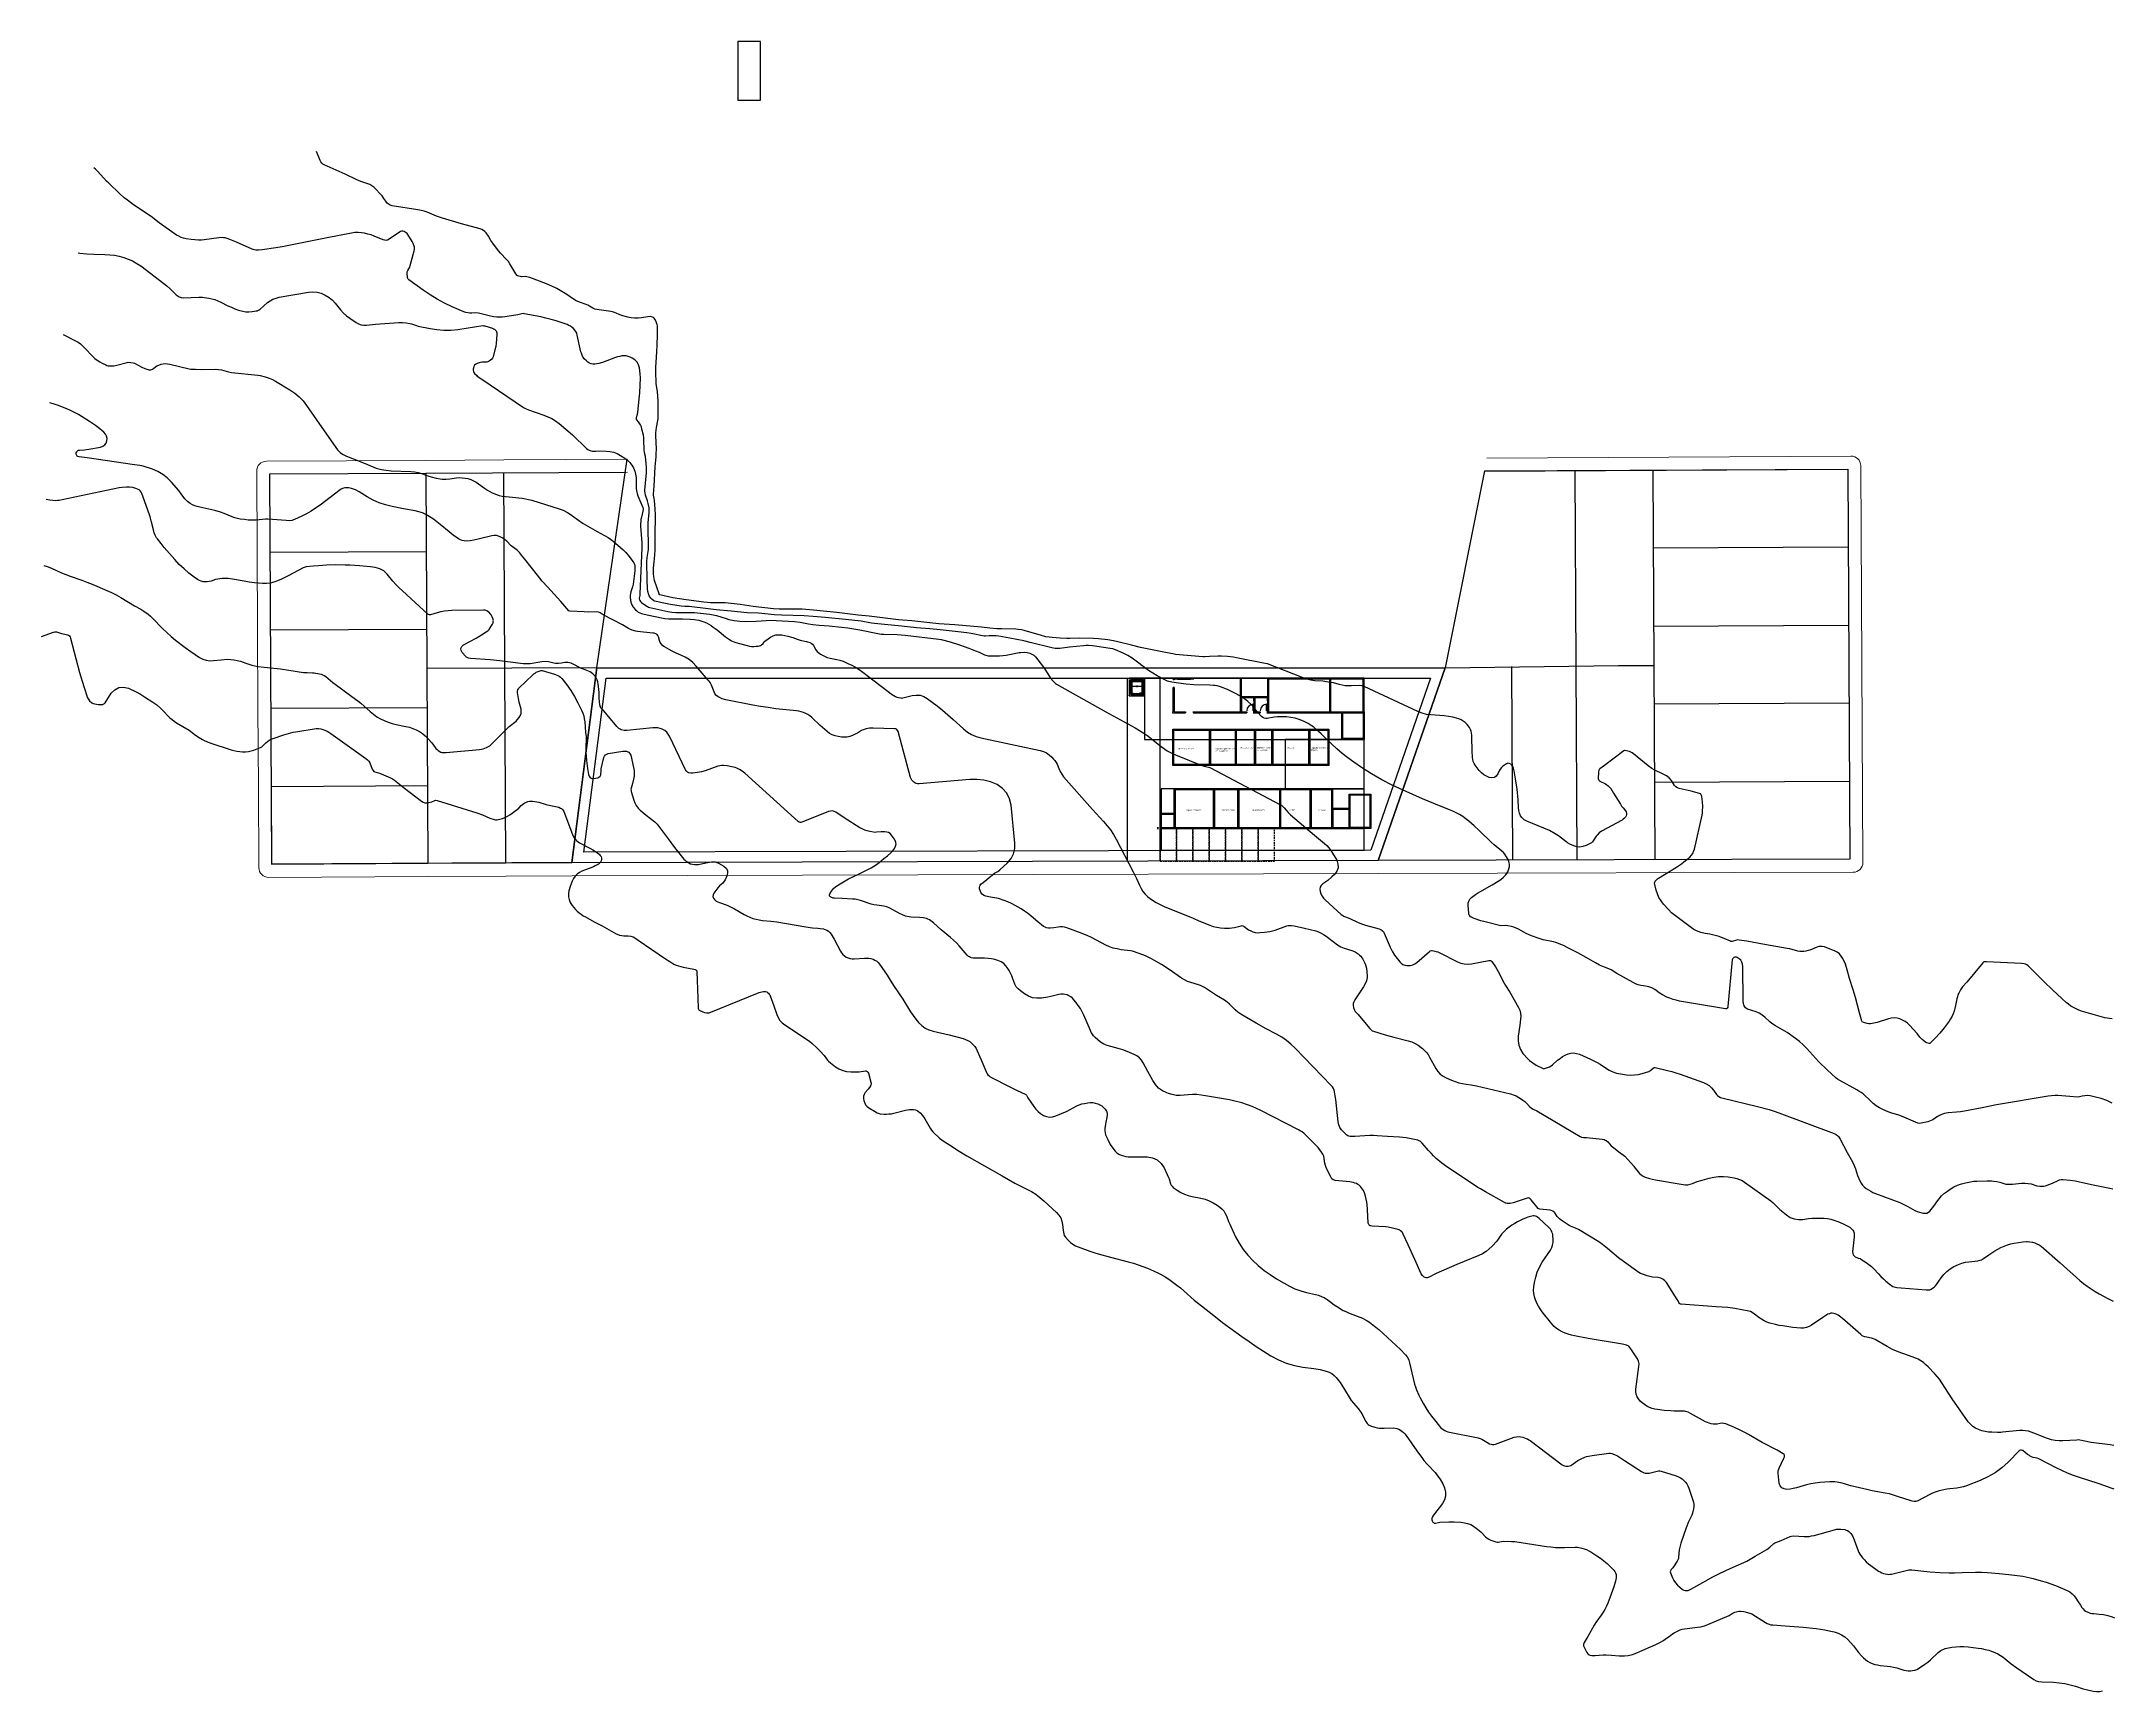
# Model space of a CAD drawing. Header units: centimetres. Extents: x 0 to 1311401, y -389375 to 85618.
# Drawn here: x 637536 to 669308, y -281481 to -256190 of the extents above; entities that cross this region are included whole.
import ezdxf

# ---------------------------------------------------------------- set-up
doc = ezdxf.new("R2010")
doc.units = ezdxf.units.CM
doc.header["$LTSCALE"] = 4
for name, pattern in [('DASHED2', [9.525, 6.35, -3.175]), ('HIDDEN', [9.525, 6.35, -3.175]), ('LTYPE_4', [112.5, 56.25, -56.25]), ('LTYPE_6', [168.75, 112.5, -28.125, 0, -28.125])]:
    doc.linetypes.add(name, pattern=pattern)
for name, color, linetype in [('0.1', 1, 'Continuous'), ('0.2', 2, 'Continuous'), ('0.4', 4, 'Continuous'), ('0.6', 6, 'Continuous'), ('02-CONT', 2, 'Continuous'), ('04', 254, 'Continuous'), ('08', 8, 'Continuous'), ('A-DEMOLIR', 30, 'HIDDEN'), ('CURVAS-INTERMEDIARIAS', 39, 'Continuous'), ('CURVAS-MESTRA', 34, 'Continuous'), ('DEMOLIR', 10, 'Continuous'), ('LIMITE-L', 7, 'Continuous')]:
    doc.layers.add(name, color=color, linetype=linetype)
for name, color, linetype, lineweight in [('C-TEXTO-03', 2, 'Continuous', 20), ('K-ALINHAMENTO', 10, 'Continuous', 9), ('P-MEIOFIO', 171, 'Continuous', 9)]:
    doc.layers.add(name, color=color, linetype=linetype, lineweight=lineweight)
doc.styles.add('Símbolos', font='ERASLGHT.TTF')

# ---------------------------------------------------------------- blocks, each defined once
blk = doc.blocks.new('1_00e-flat-4')
at = {"color": 1}
blk.add_arc((28, -52), 100, 90, 180, dxfattribs=at)
at = {"layer": '02-CONT'}
blk.add_lwpolyline([(28, -52), (25, -52), (25, 48), (28, 48)], close=True, dxfattribs=at)

msp = doc.modelspace()

# ---------------------------------------------------------------- linework, layer by layer
at = {"color": 1}
msp.add_lwpolyline([(659650.548, -262775.326), (665220.33, -262744.956), (665252.936, -268724.712), (658029.975, -268744.458)], dxfattribs=at)
at = {"layer": '0.1'}
for p, q in [((655147.505, -265948.707), (654947.505, -265948.707)), ((654947.505, -265963.707), (655147.505, -265963.707)), ((656119.505, -266298.707), (656119.505, -266398.707)), ((656134.505, -266398.707), (656134.505, -266298.707)), ((656326.505, -266298.707), (656326.505, -266398.707)), ((656341.505, -266398.707), (656341.505, -266298.707))]:
    msp.add_line(p, q, dxfattribs=at)
msp.add_lwpolyline([(654262.352, -266218.707), (654414.352, -266218.707)], dxfattribs=at)
at = {"layer": '0.2', "linetype": 'DASHED2'}
for p, q in [((655147.505, -265954.707), (654947.505, -265954.707)), ((654947.505, -265957.707), (655147.505, -265957.707)), ((656125.505, -266298.707), (656125.505, -266398.707)), ((656128.505, -266398.707), (656128.505, -266298.707)), ((656332.505, -266298.707), (656332.505, -266398.707)), ((656335.505, -266398.707), (656335.505, -266298.707))]:
    msp.add_line(p, q, dxfattribs=at)
at = {"layer": '0.4'}
for p, q in [((654183.167, -268754.974, 77040.339), (654183.167, -265948.707)), ((654683.167, -268754.974, 77040.339), (654683.167, -265948.707)), ((654898.167, -268039.974, 77040.339), (654898.167, -267645.06)), ((654913.167, -268039.974, 77040.339), (654913.167, -267645.06))]:
    msp.add_line(p, q, dxfattribs=at)
for points in [[(648208.126, -257090.453), (648558.126, -257090.453), (648558.126, -256190.453), (648208.126, -256190.453)], [(654441.852, -266889.172), (657809.444, -266889.172), (657809.444, -265948.886), (654441.852, -265948.886)], [(656326.505, -266478.707), (657294.444, -266478.707), (657294.444, -265948.707), (656326.505, -265948.707)], [(656341.505, -266463.707), (657279.444, -266463.707), (657279.444, -265963.707), (656341.505, -265963.707)], [(657279.444, -266478.886), (657809.444, -266478.886), (657809.444, -265948.886), (657279.444, -265948.886)], [(657294.444, -266463.886), (657794.444, -266463.886), (657794.444, -265963.886), (657294.444, -265963.886)], [(656599.365, -267645.06), (657809.444, -267645.06), (657809.444, -266889.172), (656599.365, -266889.172)], [(654699.365, -268585.06), (657809.314, -268585.06), (657809.314, -267645.06), (654699.365, -267645.06)], [(657908.367, -268254.974), (657578.367, -268254.974), (657578.367, -267724.974), (657908.367, -267724.974)], [(657893.367, -268239.974), (657593.367, -268239.974), (657593.367, -267739.974), (657893.367, -267739.974)]]:
    msp.add_lwpolyline(points, close=True, dxfattribs=at)
at = {"layer": '0.4', "elevation": 77040.339}
for points in [[(657468.444, -266463.886), (657809.444, -266463.886), (657809.444, -266889.172), (657468.444, -266889.172)], [(657483.444, -266478.886), (657794.444, -266478.886), (657794.444, -266874.172), (657483.444, -266874.172)], [(654873.794, -266728.886), (655453.794, -266728.886), (655453.794, -267288.799), (654873.794, -267288.799)], [(654888.794, -266743.886), (655438.794, -266743.886), (655438.794, -267273.799), (654888.794, -267273.799)], [(655438.794, -266728.886), (655848.794, -266728.886), (655848.794, -267288.799), (655438.794, -267288.799)], [(655453.794, -266743.886), (655833.794, -266743.886), (655833.794, -267273.799), (655453.794, -267273.799)], [(655833.794, -266728.886), (656143.794, -266728.886), (656143.794, -267288.799), (655833.794, -267288.799)], [(655848.794, -266743.886), (656128.794, -266743.886), (656128.794, -267273.799), (655848.794, -267273.799)], [(656128.794, -266728.886), (656408.794, -266728.886), (656408.794, -267288.799), (656128.794, -267288.799)], [(656143.794, -266743.886), (656393.794, -266743.886), (656393.794, -267273.799), (656143.794, -267273.799)], [(656393.794, -266728.886), (656973.794, -266728.886), (656973.794, -267288.799), (656393.794, -267288.799)], [(656408.794, -266743.886), (656958.794, -266743.886), (656958.794, -267273.799), (656408.794, -267273.799)], [(656958.794, -266728.886), (657268.794, -266728.886), (657268.794, -267288.799), (656958.794, -267288.799)], [(656973.794, -266743.886), (657253.794, -266743.886), (657253.794, -267273.799), (656973.794, -267273.799)], [(655513.367, -267645.06), (654898.367, -267645.06), (654898.367, -268254.974), (655513.367, -268254.974)], [(655498.367, -267660.06), (654913.367, -267660.06), (654913.367, -268239.974), (655498.367, -268239.974)], [(655888.367, -267645.06), (655498.367, -267645.06), (655498.367, -268254.974), (655888.367, -268254.974)], [(655873.367, -267660.06), (655513.367, -267660.06), (655513.367, -268239.974), (655873.367, -268239.974)], [(656528.367, -267645.06), (655873.367, -267645.06), (655873.367, -268254.974), (656528.367, -268254.974)], [(656513.367, -267660.06), (655888.367, -267660.06), (655888.367, -268239.974), (656513.367, -268239.974)], [(656993.367, -267645.06), (656513.367, -267645.06), (656513.367, -268254.974), (656993.367, -268254.974)], [(656978.367, -267660.06), (656528.367, -267660.06), (656528.367, -268239.974), (656978.367, -268239.974)], [(657328.367, -267645.06), (656978.367, -267645.06), (656978.367, -268254.974), (657328.367, -268254.974)], [(657313.367, -267660.06), (656993.367, -267660.06), (656993.367, -268239.974), (657313.367, -268239.974)]]:
    msp.add_lwpolyline(points, close=True, dxfattribs=at)
at = {"layer": '0.6'}
for p, q in [((654897.505, -265973.707), (654882.505, -265973.707)), ((654897.505, -266093.707), (654882.505, -266093.707)), ((654947.505, -265963.707), (654947.505, -265948.707)), ((655147.505, -265963.707), (655147.505, -265948.707)), ((654872.505, -266463.707), (654872.505, -266478.707)), ((655067.505, -266463.707), (655067.505, -266478.707)), ((655187.505, -266463.707), (655187.505, -266478.707)), ((656009.505, -266463.707), (656009.505, -266478.707)), ((656119.505, -266398.707), (656134.505, -266398.707)), ((656216.505, -266463.707), (656216.505, -266478.707)), ((656326.505, -266398.707), (656341.505, -266398.707))]:
    msp.add_line(p, q, dxfattribs=at)
for points in [[(654204.352, -266198.707), (654211.852, -266198.707), (654211.852, -265968.707)], [(654204.352, -266218.707), (654231.852, -266218.707)], [(654414.352, -266218.707), (654441.852, -266218.707), (654441.852, -265948.707), (654211.852, -265948.707)], [(654211.852, -266218.707), (654262.352, -266218.707)], [(654231.852, -266198.707), (654231.852, -265968.707)], [(654421.852, -265968.707), (654231.852, -265968.707), (654231.852, -266198.707), (654262.352, -266198.707)], [(654414.352, -266198.707), (654421.852, -266198.707), (654421.852, -265968.707)], [(654872.505, -266463.707), (654882.505, -266463.707), (654882.505, -266093.707)], [(654947.505, -265948.707), (654882.505, -265948.707)], [(654882.505, -265963.707), (654882.505, -265973.707)], [(654882.505, -266093.707), (654882.505, -266463.707)], [(654897.505, -265973.707), (654897.505, -265963.707)], [(654947.505, -265963.707), (654897.505, -265963.707), (654897.505, -265973.707)], [(654897.505, -266463.707), (654897.505, -266093.707)], [(654897.505, -266093.707), (654897.505, -266463.707), (655067.505, -266463.707)], [(655212.505, -265948.707), (655147.505, -265948.707)], [(655147.505, -265948.707), (655252.505, -265948.707)], [(655197.505, -265963.707), (655147.505, -265963.707)], [(655252.505, -265948.707), (655197.505, -265948.707)], [(655912.505, -266478.707), (655912.505, -265963.707)], [(656134.505, -266233.707), (655912.505, -266233.707), (655912.505, -266478.707), (656009.505, -266478.707)], [(656134.505, -266298.707), (656134.505, -266233.707), (655912.505, -266233.707)], [(655927.505, -266478.707), (655927.505, -265963.707)], [(656119.505, -266298.707), (656119.505, -266248.707), (655927.505, -266248.707), (655927.505, -266463.707), (656009.505, -266463.707)], [(655976.352, -266233.707), (656037.852, -266233.707)], [(656341.505, -266233.707), (656119.505, -266233.707), (656119.505, -266478.707), (656216.505, -266478.707)], [(656341.505, -266298.707), (656341.505, -266233.707), (656119.505, -266233.707)], [(656326.505, -266298.707), (656326.505, -266248.707), (656134.505, -266248.707), (656134.505, -266463.707), (656216.505, -266463.707)], [(656183.352, -266233.707), (656244.852, -266233.707)], [(654872.505, -266478.707), (654897.505, -266478.707)], [(654882.505, -266478.707), (655067.505, -266478.707)], [(655183.905, -266463.707), (655912.505, -266463.707)], [(655187.505, -266478.707), (655912.505, -266478.707)], [(656109.505, -266463.707), (656119.505, -266463.707), (656119.505, -266398.707)], [(656109.505, -266478.707), (656134.505, -266478.707), (656134.505, -266398.707)], [(656316.505, -266463.707), (656326.505, -266463.707), (656326.505, -266398.707)], [(656316.505, -266478.707), (656341.505, -266478.707), (656341.505, -266398.707)]]:
    msp.add_lwpolyline(points, dxfattribs=at)
at = {"layer": '04'}
for points in [[(646048.293, -265788.707), (646514.728, -262594.366)], [(659651.521, -262770.454), (665220.33, -262744.956), (665252.936, -268724.712), (658023.711, -268744.475), (659048.733, -265788.707)], [(646048.281, -265784.494), (645666.395, -268774.043), (641066.966, -268799.123), (641034.36, -262819.366), (643426.263, -262806.324), (646485.587, -262789.642)], [(643426.274, -262810.537), (643458.88, -268790.293)], [(644654.831, -268783.772), (644624.811, -262804.002)], [(659651.521, -262770.454), (659048.733, -265788.707), (661708.369, -265754.073), (662246.754, -265754.073)], [(661037.327, -262764.109), (661067.05, -268736.155)], [(662230.404, -262758.646), (662263.013, -268732.886)], [(641040.893, -264019.531), (643432.796, -264006.488)], [(665226.851, -263940.907), (662236.946, -263957.227)], [(643439.317, -265202.44), (641047.414, -265215.482)], [(662243.467, -265153.161), (665233.372, -265136.858)], [(646048.293, -265788.707), (643442.577, -265800.415)], [(660088.45, -268738.83), (660072.278, -265772.833)], [(654211.852, -265968.707), (654211.852, -266198.707)], [(641053.935, -266411.433), (643445.838, -266398.391)], [(665239.893, -266332.81), (662250.002, -266349.129)], [(641060.457, -267607.384), (643452.359, -267594.342)], [(662256.523, -267545.064), (665246.415, -267528.761)]]:
    msp.add_lwpolyline(points, dxfattribs=at)
at = {"layer": '08', "color": 253}
for p, q in [((654202.852, -266207.707), (654202.852, -266207.907)), ((654202.852, -266207.907), (654204.152, -266207.907)), ((654204.152, -266207.907), (654204.152, -266213.507)), ((654204.352, -266198.707), (654204.352, -266207.707)), ((654204.352, -266198.707), (654204.352, -266213.707)), ((654204.352, -266218.707), (654204.352, -266207.707)), ((654236.852, -266065.207), (654231.852, -266065.207)), ((654236.852, -266082.207), (654231.852, -266082.207)), ((654236.852, -266069.207), (654236.852, -266065.207)), ((654236.852, -266069.207), (654237.302, -266069.207)), ((654236.852, -266069.207), (654236.852, -266073.707)), ((654236.852, -266073.707), (654236.852, -266078.207)), ((654236.852, -266078.207), (654237.302, -266078.207)), ((654236.852, -266078.207), (654236.852, -266082.207)), ((654237.669, -266069.556), (654237.302, -266069.207)), ((654237.669, -266077.857), (654237.302, -266078.207)), ((654237.834, -266072.907), (654237.669, -266069.556)), ((654237.834, -266074.506), (654237.669, -266077.857)), ((654238.202, -266073.257), (654237.834, -266072.907)), ((654237.834, -266074.506), (654238.202, -266074.157)), ((654239.802, -266073.257), (654238.202, -266073.257)), ((654239.802, -266074.157), (654238.202, -266074.157)), ((654239.802, -266073.257), (654240.152, -266072.907)), ((654239.802, -266074.157), (654240.152, -266074.507)), ((654244.352, -266072.907), (654240.152, -266072.907)), ((654244.352, -266074.507), (654240.152, -266074.507)), ((654240.352, -266058.107), (654240.352, -266066.207)), ((654245.752, -266058.107), (654240.352, -266058.107)), ((654246.352, -266058.707), (654240.352, -266058.707)), ((654240.352, -266066.207), (654246.352, -266066.207)), ((654240.352, -266081.207), (654246.352, -266081.207)), ((654240.352, -266089.307), (654240.352, -266081.207)), ((654246.352, -266088.707), (654240.352, -266088.707)), ((654245.752, -266089.307), (654240.352, -266089.307)), ((654244.352, -266073.707), (654244.352, -266072.907)), ((654244.352, -266073.707), (654244.352, -266074.507)), ((654245.752, -266052.707), (654245.752, -266058.107)), ((654246.352, -266052.707), (654245.752, -266052.707)), ((654245.752, -266094.707), (654245.752, -266089.307)), ((654246.352, -266094.707), (654245.752, -266094.707)), ((654246.352, -266052.707), (654246.352, -266058.707)), ((654246.352, -266058.707), (654248.852, -266058.707)), ((654246.352, -266066.207), (654248.852, -266066.207)), ((654246.352, -266081.207), (654248.852, -266081.207)), ((654246.352, -266094.707), (654246.352, -266088.707)), ((654246.352, -266088.707), (654248.852, -266088.707)), ((654246.452, -265991.957), (654246.452, -265968.707)), ((654251.452, -265991.957), (654246.452, -265991.957)), ((654248.852, -265998.707), (654248.852, -266183.707)), ((654404.852, -265998.707), (654248.852, -265998.707)), ((654248.852, -266183.707), (654274.152, -266183.707)), ((654251.452, -265981.457), (654251.452, -265968.707)), ((654251.852, -265981.857), (654251.452, -265981.457)), ((654251.452, -265981.457), (654251.452, -265987.957)), ((654251.852, -265987.557), (654251.452, -265987.957)), ((654251.452, -265987.957), (654251.452, -265991.957)), ((654251.852, -265981.857), (654251.852, -265984.507)), ((654253.152, -265984.507), (654251.852, -265984.507)), ((654251.852, -265984.907), (654251.852, -265987.557)), ((654253.152, -265984.907), (654251.852, -265984.907)), ((654251.852, -266001.707), (654401.852, -266001.707)), ((654251.852, -266181.707), (654251.852, -266001.707)), ((654251.852, -266181.707), (654274.352, -266181.707)), ((654253.152, -265984.507), (654253.352, -265984.307)), ((654253.352, -265985.107), (654253.152, -265984.907)), ((654256.852, -265984.307), (654253.352, -265984.307)), ((654256.852, -265985.107), (654253.352, -265985.107)), ((654256.852, -265984.307), (654256.852, -265985.107)), ((654258.852, -265975.707), (654389.852, -265975.707)), ((654258.852, -265993.707), (654258.852, -265975.707)), ((654389.852, -265993.707), (654258.852, -265993.707)), ((654262.352, -266198.707), (654271.352, -266198.707)), ((654262.352, -266207.707), (654262.352, -266198.707)), ((654262.352, -266213.707), (654262.352, -266198.707)), ((654262.352, -266207.707), (654263.852, -266207.707)), ((654262.352, -266218.707), (654262.352, -266207.707)), ((654262.552, -266207.907), (654262.552, -266213.507)), ((654263.852, -266207.907), (654262.552, -266207.907)), ((654263.852, -266207.707), (654263.852, -266207.907)), ((654271.352, -266195.507), (654272.652, -266195.507)), ((654271.352, -266195.707), (654271.352, -266195.507)), ((654271.352, -266195.707), (654411.852, -266195.707)), ((654271.352, -266198.707), (654414.352, -266198.707)), ((654271.352, -266198.707), (654271.352, -266198.907)), ((654271.352, -266198.907), (654272.652, -266198.907)), ((654272.652, -266191.007), (654274.152, -266191.007)), ((654272.652, -266195.507), (654272.652, -266191.007)), ((654272.652, -266198.907), (654272.652, -266203.407)), ((654272.652, -266203.407), (654274.152, -266203.407)), ((654272.852, -266191.207), (654272.852, -266195.707)), ((654274.352, -266191.207), (654272.852, -266191.207)), ((654272.852, -266203.207), (654272.852, -266198.707)), ((654274.352, -266203.207), (654272.852, -266203.207)), ((654273.152, -266191.707), (654321.352, -266191.707)), ((654273.152, -266195.707), (654273.152, -266191.707)), ((654273.152, -266198.707), (654273.152, -266202.707)), ((654273.152, -266202.707), (654321.352, -266202.707)), ((654273.352, -266191.907), (654273.352, -266195.507)), ((654321.152, -266191.907), (654273.352, -266191.907)), ((654273.352, -266195.507), (654274.652, -266195.507)), ((654273.352, -266198.907), (654274.652, -266198.907)), ((654273.352, -266202.507), (654273.352, -266198.907)), ((654321.152, -266202.507), (654273.352, -266202.507)), ((654274.152, -266183.707), (654274.152, -266186.707)), ((654274.152, -266191.007), (654274.152, -266186.707)), ((654274.152, -266203.407), (654274.152, -266213.507)), ((654274.352, -266186.707), (654274.352, -266181.707)), ((654274.352, -266191.207), (654274.352, -266186.707)), ((654274.352, -266186.707), (654411.852, -266186.707)), ((654274.352, -266213.707), (654274.352, -266203.207)), ((654414.352, -266207.707), (654274.352, -266207.707)), ((654274.652, -266195.507), (654274.652, -266195.707)), ((654274.652, -266198.907), (654274.652, -266198.707)), ((654319.352, -266187.207), (654366.352, -266187.207)), ((654319.352, -266187.207), (654319.352, -266191.207)), ((654319.352, -266191.207), (654320.852, -266191.207)), ((654319.352, -266203.207), (654320.852, -266203.207)), ((654319.352, -266207.207), (654319.352, -266203.207)), ((654319.352, -266207.207), (654366.352, -266207.207)), ((654366.152, -266187.407), (654319.552, -266187.407)), ((654319.552, -266191.007), (654319.552, -266187.407)), ((654320.852, -266191.007), (654319.552, -266191.007)), ((654319.552, -266203.407), (654319.552, -266207.007)), ((654320.852, -266203.407), (654319.552, -266203.407)), ((654366.152, -266207.007), (654319.552, -266207.007)), ((654319.852, -266195.507), (654321.152, -266195.507)), ((654319.852, -266195.707), (654319.852, -266195.507)), ((654319.852, -266198.707), (654319.852, -266198.907)), ((654319.852, -266198.907), (654321.152, -266198.907)), ((654320.852, -266191.207), (654320.852, -266191.007)), ((654320.852, -266203.207), (654320.852, -266203.407)), ((654321.152, -266195.507), (654321.152, -266191.907)), ((654321.152, -266198.907), (654321.152, -266202.507)), ((654321.352, -266191.707), (654321.352, -266195.707)), ((654321.352, -266193.207), (654411.852, -266193.207)), ((654411.852, -266194.207), (654321.352, -266194.207)), ((654321.352, -266202.707), (654321.352, -266198.707)), ((654321.352, -266200.207), (654414.352, -266200.207)), ((654414.352, -266201.207), (654321.352, -266201.207)), ((654401.852, -266181.707), (654364.352, -266181.707)), ((654364.352, -266186.707), (654364.352, -266181.707)), ((654364.352, -266207.707), (654364.352, -266213.707)), ((654364.352, -266213.707), (654414.352, -266213.707)), ((654364.552, -266183.707), (654404.852, -266183.707)), ((654364.552, -266186.507), (654364.552, -266183.707)), ((654365.852, -266186.507), (654364.552, -266186.507)), ((654364.552, -266213.507), (654364.552, -266207.907)), ((654364.552, -266207.907), (654365.852, -266207.907)), ((654414.152, -266213.507), (654364.552, -266213.507)), ((654364.852, -266191.007), (654366.152, -266191.007)), ((654364.852, -266191.207), (654364.852, -266191.007)), ((654366.352, -266191.207), (654364.852, -266191.207)), ((654364.852, -266203.207), (654364.852, -266203.407)), ((654366.352, -266203.207), (654364.852, -266203.207)), ((654364.852, -266203.407), (654366.152, -266203.407)), ((654365.852, -266186.707), (654365.852, -266186.507)), ((654365.852, -266207.907), (654365.852, -266207.707)), ((654366.152, -266191.007), (654366.152, -266187.407)), ((654366.152, -266203.407), (654366.152, -266207.007)), ((654366.352, -266187.207), (654366.352, -266191.207)), ((654411.852, -266188.707), (654366.352, -266188.707)), ((654366.352, -266189.707), (654411.852, -266189.707)), ((654366.352, -266207.207), (654366.352, -266203.207)), ((654366.352, -266204.707), (654414.352, -266204.707)), ((654414.352, -266205.707), (654366.352, -266205.707)), ((654372.786, -266001.707), (654372.786, -266001.707)), ((654389.852, -265975.707), (654389.852, -265993.707)), ((654391.852, -265984.307), (654395.352, -265984.307)), ((654391.852, -265985.107), (654391.852, -265984.307)), ((654391.852, -265985.107), (654395.352, -265985.107)), ((654395.352, -265984.307), (654395.552, -265984.507)), ((654395.552, -265984.907), (654395.352, -265985.107)), ((654395.552, -265984.507), (654396.852, -265984.507)), ((654395.552, -265984.907), (654396.852, -265984.907)), ((654396.852, -265981.857), (654397.252, -265981.457)), ((654396.852, -265984.507), (654396.852, -265981.857)), ((654396.852, -265987.557), (654396.852, -265984.907)), ((654396.852, -265987.557), (654397.252, -265987.957)), ((654397.252, -265981.457), (654397.252, -265968.707)), ((654397.252, -265987.957), (654397.252, -265981.457)), ((654397.252, -265987.957), (654397.252, -265991.957)), ((654397.252, -265991.957), (654402.252, -265991.957)), ((654401.852, -266001.707), (654401.852, -266181.707)), ((654402.252, -265991.957), (654402.252, -265968.707)), ((654404.852, -266183.707), (654404.852, -265998.707)), ((654407.352, -266058.707), (654404.852, -266058.707)), ((654407.352, -266066.207), (654404.852, -266066.207)), ((654407.352, -266081.207), (654404.852, -266081.207)), ((654407.352, -266088.707), (654404.852, -266088.707)), ((654407.352, -266052.707), (654407.952, -266052.707)), ((654407.352, -266052.707), (654407.352, -266058.707)), ((654407.352, -266058.707), (654413.352, -266058.707)), ((654413.352, -266066.207), (654407.352, -266066.207)), ((654413.352, -266081.207), (654407.352, -266081.207)), ((654407.352, -266088.707), (654413.352, -266088.707)), ((654407.352, -266094.707), (654407.352, -266088.707)), ((654407.352, -266094.707), (654407.952, -266094.707)), ((654407.952, -266052.707), (654407.952, -266058.107)), ((654407.952, -266058.107), (654413.352, -266058.107)), ((654407.952, -266089.307), (654413.352, -266089.307)), ((654407.952, -266094.707), (654407.952, -266089.307)), ((654409.352, -266072.907), (654413.552, -266072.907)), ((654409.352, -266073.707), (654409.352, -266072.907)), ((654409.352, -266073.707), (654409.352, -266074.507)), ((654409.352, -266074.507), (654413.552, -266074.507)), ((654411.852, -266186.707), (654411.852, -266195.707)), ((654412.852, -266207.707), (654412.852, -266207.907)), ((654412.852, -266207.907), (654414.152, -266207.907)), ((654413.352, -266058.107), (654413.352, -266066.207)), ((654413.352, -266089.307), (654413.352, -266081.207)), ((654413.902, -266073.257), (654413.552, -266072.907)), ((654413.902, -266074.157), (654413.552, -266074.507)), ((654413.902, -266073.257), (654415.502, -266073.257)), ((654413.902, -266074.157), (654415.502, -266074.157)), ((654414.152, -266207.907), (654414.152, -266213.507)), ((654414.352, -266198.707), (654414.352, -266207.707)), ((654414.352, -266198.707), (654414.352, -266213.707)), ((654414.352, -266218.707), (654414.352, -266207.707)), ((654415.869, -266072.907), (654415.502, -266073.257)), ((654415.502, -266074.157), (654415.869, -266074.506)), ((654415.869, -266072.907), (654416.034, -266069.556)), ((654415.869, -266074.506), (654416.034, -266077.857)), ((654416.034, -266069.556), (654416.402, -266069.207)), ((654416.034, -266077.857), (654416.402, -266078.207)), ((654416.852, -266069.207), (654416.402, -266069.207)), ((654416.852, -266078.207), (654416.402, -266078.207)), ((654416.852, -266069.207), (654416.852, -266065.207)), ((654416.852, -266065.207), (654421.852, -266065.207)), ((654416.852, -266073.707), (654416.852, -266069.207)), ((654416.852, -266078.207), (654416.852, -266073.707)), ((654416.852, -266078.207), (654416.852, -266082.207)), ((654416.852, -266082.207), (654421.852, -266082.207))]:
    msp.add_line(p, q, dxfattribs=at)
at = {"layer": '08', "color": 253, "linetype": 'LTYPE_6'}
for p, q in [((654231.852, -266073.707), (654420.881, -266073.707)), ((654242.575, -265984.707), (654405.751, -265984.707)), ((654326.852, -265973.653), (654326.852, -265996.589)), ((654326.852, -266086.498), (654326.852, -266061.269))]:
    msp.add_line(p, q, dxfattribs=at)
at = {"layer": '08', "color": 253, "linetype": 'LTYPE_4'}
for p, q in [((654240.352, -266059.557), (654246.352, -266059.557)), ((654240.352, -266087.857), (654246.352, -266087.857)), ((654246.352, -266059.557), (654248.852, -266059.557)), ((654246.352, -266087.857), (654248.852, -266087.857)), ((654407.352, -266059.557), (654404.852, -266059.557)), ((654407.352, -266087.857), (654404.852, -266087.857)), ((654413.352, -266059.557), (654407.352, -266059.557)), ((654413.352, -266087.857), (654407.352, -266087.857))]:
    msp.add_line(p, q, dxfattribs=at)
at = {"layer": 'A-DEMOLIR'}
for p, q in [((654633.167, -268239.974, 77040.339), (657809.314, -268239.974)), ((654633.167, -268254.974, 77040.339), (657809.314, -268254.974))]:
    msp.add_line(p, q, dxfattribs=at)
at = {"layer": 'A-DEMOLIR', "elevation": 77040.339}
for points in [[(654683.167, -268754.974), (654933.167, -268754.974), (654933.167, -268254.974), (654683.167, -268254.974)], [(654933.167, -268754.974), (655183.167, -268754.974), (655183.167, -268254.974), (654933.167, -268254.974)], [(655183.167, -268754.974), (655433.167, -268754.974), (655433.167, -268254.974), (655183.167, -268254.974)], [(655433.167, -268754.974), (655683.167, -268754.974), (655683.167, -268254.974), (655433.167, -268254.974)], [(655683.167, -268754.974), (655933.167, -268754.974), (655933.167, -268254.974), (655683.167, -268254.974)], [(655933.167, -268754.974), (656183.167, -268754.974), (656183.167, -268254.974), (655933.167, -268254.974)], [(656183.167, -268754.974), (656433.167, -268754.974), (656433.167, -268254.974), (656183.167, -268254.974)]]:
    msp.add_lwpolyline(points, close=True, dxfattribs=at)
at = {"layer": 'CURVAS-INTERMEDIARIAS'}
for points, elevation in [([(669271.864, -272461.557), (669192.063, -272424.015), (669104.554, -272392.812), (669016.847, -272370.035), (668937.128, -272353.011), (668896.086, -272347.609), (668854.699, -272348.793), (668813.443, -272354.754), (668769.591, -272366.103), (668739.96, -272369.702), (668623.86, -272363.137), (668438.077, -272348.424), (668400.789, -272346.787), (668344.87, -272349.938), (668289.294, -272357.38), (667498.621, -272490.847), (667278.543, -272532.425), (667010.701, -272586.616), (666948.966, -272596.396), (666886.868, -272603.534), (666758.935, -272613.138), (666729.618, -272616.683), (666700.837, -272622.323), (666672.861, -272631.122), (666645.409, -272642.024), (666617.58, -272655.948), (666592.96, -272669.735), (666522.964, -272717.11), (666498.638, -272730.566), (666472.806, -272740.815), (666445.966, -272748.952), (666346.483, -272772.263), (666320.46, -272774.166), (666295.131, -272767.917), (666043.621, -272661.688), (666002.975, -272646.894), (665878.43, -272610.442), (665837.572, -272596.632), (665758.579, -272561.792), (665703.771, -272533.852), (665654.821, -272503.883), (665611.129, -272466.675), (665548.517, -272406.473), (665482.52, -272346.264), (665453.477, -272321.552), (665422.898, -272298.786), (665390.981, -272277.892), (665357.933, -272258.835), (665097.176, -272117.838), (665060.597, -272094.744), (665043.587, -272081.427), (664904.704, -271952.44), (664778.489, -271828.174), (664591.568, -271624.933), (664536.292, -271570.384), (664477.712, -271519.409), (664416.918, -271470.813), (664291.5, -271378.011), (664114.183, -271280.033), (664054.869, -271241.592), (664027.507, -271219.299), (663949.477, -271146.813), (663908.121, -271113.371), (663886.258, -271098.458), (663863.611, -271085.043), (663815.128, -271064.23), (663684.481, -271020.205), (663668.207, -271012.233), (663653.948, -271002.079), (663642.724, -270988.655), (663633.516, -270973.049), (663627.173, -270955.317), (663622.254, -270937.281), (663618.113, -270900), (663611.078, -270365.317), (663607.253, -270332.634), (663596.8, -270301.434), (663579.626, -270273.695), (663555.991, -270251.198), (663524.847, -270229.027), (663514.259, -270225.551), (663502.775, -270225.285), (663491.416, -270227.302), (663474.239, -270233.271), (663464.751, -270238.826), (663457.135, -270245.821), (663452.322, -270254.976), (663449.374, -270265.56), (663382.728, -270979.239), (663379.28, -270993.957), (663371.963, -271007.179), (663361.009, -271015.565), (663347.302, -271017.016), (662643.098, -270897.584), (662592.374, -270886.877), (662542.467, -270873.555), (662493.783, -270856.303), (662445.906, -270836.434), (662378.094, -270803.669), (662353.689, -270789.179), (662330.644, -270772.599), (662283.869, -270734.365), (662263.484, -270719.948), (662219.313, -270696.426), (662172.012, -270679.916), (662147.592, -270674.564), (662088.512, -270666.845), (662047.093, -270659.641), (662006.706, -270649.212), (661967.899, -270633.957), (661930.135, -270615.469), (661680.503, -270473.719), (661593.995, -270422.279), (661560.454, -270406.719), (661490.705, -270380.925), (661415.521, -270345.714), (661355.866, -270313.727), (661211.163, -270228.319), (661085.351, -270159.049), (660921.555, -270075.284), (660872.39, -270051.356), (660809.678, -270024.125), (660744.847, -270002.381), (660709.8, -269992.836), (660552.687, -269958.761), (660491.298, -269939.781), (660372.691, -269897.463), (660291.952, -269863.517), (660253.283, -269843.068), (660172.742, -269796.196), (660138.563, -269779.921), (660102.902, -269767.223), (660066.242, -269756.915), (660009.005, -269744.874), (659973.364, -269742.821), (659919.634, -269744.654), (659884.231, -269739.342), (659662.571, -269686.321), (659595.956, -269668.585), (659495.831, -269635.396), (659466.387, -269622.458), (659452.6, -269614.246), (659439.29, -269605.15), (659428.244, -269594.333), (659419.413, -269582.283), (659413.887, -269568.411), (659410.566, -269553.305), (659400.325, -269434.638), (659402.717, -269399.243), (659411.272, -269366.475), (659429.086, -269337.688), (659453.06, -269311.539), (659513.997, -269266.514), (659545.781, -269245.932), (659768.576, -269116.936), (659863.444, -269060.554), (659904.795, -269033.61), (659942.673, -269001.982), (659975.184, -268968.136), (659994.081, -268942.975), (660009.055, -268915.295), (660026.171, -268871.845), (660033.624, -268834.567), (660035.019, -268797.822), (660027.33, -268761.862), (660013.573, -268726.433), (659981.371, -268670.915), (659962.845, -268645.561), (659941.524, -268622.499), (659918.347, -268600.978), (659799.725, -268502.216), (659754.969, -268461.832), (659573.143, -268284.941), (659495.041, -268210.82), (659454.976, -268174.992), (659413.83, -268140.525), (659371.048, -268108.106), (659319.919, -268072.15), (659270.709, -268041.393), (659220.311, -268012.899), (659168.137, -267987.817), (659114.772, -267965.008), (658874.606, -267869.681), (658702.012, -267796.676), (658404.512, -267667.379), (658239.612, -267590.088), (658078.019, -267506.791), (657921.404, -267414.491), (657768.096, -267316.193), (657648.36, -267234.546), (657559.228, -267170.317), (657472.494, -267103.146), (657389.358, -267031.583), (657308.631, -266957.079), (657150.128, -266804.32), (657075.062, -266735.27), (657035.979, -266702.907), (656995.298, -266672.944), (656952.19, -266646.567), (656876.666, -266607.707), (656814.298, -266582.231), (656750.597, -266562.054), (656684.9, -266549.829), (656617.88, -266542.903), (656530.506, -266541.035), (656478.744, -266542.918), (656427.228, -266548.24), (656323.95, -266565.317), (656299.867, -266566.048), (656277.108, -266562.513), (656256.32, -266552.583), (656236.858, -266538.387), (656184.437, -266481.993), (656117.686, -266400.462), (656074.031, -266352.305), (656027.341, -266307.682), (655976.116, -266268.354), (655921.866, -266232.561), (655815.285, -266172.042), (655764.946, -266146.741), (655713.304, -266124.21), (655606.716, -266083.869), (655553.702, -266068.604), (655526.555, -266063.914), (655499.096, -266060.698), (655443.659, -266057.229), (655199.451, -266051.063), (655079.688, -266043.75), (654960.866, -266027.176), (654858.457, -266008.606), (654795.856, -265992.949), (654751.528, -265974.059), (654637.831, -265913.219), (654569.579, -265873.786), (654503.257, -265831.527), (654439.822, -265785.048), (654316.078, -265686.859), (654252.217, -265642.359), (654184.795, -265603.474), (654114.987, -265568.345), (653997.475, -265515.375), (653957.855, -265501.124), (653916.575, -265492.122), (653642.697, -265455.25), (653584.232, -265449.854), (653545.188, -265448.946), (653506.219, -265451.469), (653290.733, -265474.932), (653144.319, -265493.669), (653109.671, -265495.57), (653074.959, -265494.308), (653023.669, -265485.838), (652688.608, -265400.835), (652591.554, -265378.562), (652378.611, -265337.611), (652264.265, -265313.816), (652206.978, -265305.221), (652168.554, -265301.449), (652105.38, -265298.112), (652063.29, -265298.659), (652002.293, -265303.183), (651983.423, -265303.123), (651784.217, -265266.706), (651717.607, -265255.964), (651583.8, -265238.324), (651308.874, -265208.496), (651151.575, -265194.199), (650949.239, -265179.551), (650718.57, -265152.373), (650302.507, -265110.078), (650258.142, -265104.559), (650100.892, -265077.979), (649857.519, -265049.508), (649549.766, -265017.265), (649364.003, -265002.444), (649223.898, -264993.604), (648881.116, -264985.742), (648770.319, -264980.754), (648523.394, -264954.344), (648352.341, -264947.349), (648107.708, -264921.088), (647878.636, -264900.904), (647754.08, -264888.378), (647464.429, -264853.387), (647395.849, -264850.187), (647342.209, -264845.387), (647176.283, -264821.714), (647051.164, -264797.095), (646934.353, -264769.906), (646923.049, -264764.545), (646891.493, -264738.021), (646876.408, -264723.174), (646863.06, -264707.097), (646852.302, -264689.178), (646843.27, -264670.037), (646829.088, -264622.256), (646823.544, -264576.385), (646818.441, -264445.756), (646814.021, -264161.9), (646818.322, -264102.016), (646837.292, -263975.164), (646840.962, -263932.626), (646841.434, -263889.903), (646833.707, -263682.999), (646833.722, -263626.561), (646836.401, -263570.188), (646849.749, -263407.818), (646850.684, -263368.13), (646847.847, -263338.549), (646835.363, -263272.413), (646823.22, -263230.603), (646793.768, -263141.986), (646786.349, -263109.937), (646784.05, -263088.199), (646784.49, -263066.338), (646807.4, -262802.752), (646810.411, -262728.066), (646806.316, -262653.436), (646800.982, -262606.702), (646791.749, -262551.717), (646780.398, -262497.121), (646773.46, -262442.003), (646770.727, -262304.139), (646768.535, -262263.934), (646761.745, -262224.258), (646740.176, -262130.925), (646730.17, -262097.415), (646716.032, -262065.422), (646706.663, -262048.763), (646688.485, -262022.784), (646661.805, -261991.861), (646658.406, -261986.175), (646654.391, -261973.454), (646655.147, -261953.446), (646670.85, -261904.809), (646675.878, -261876.266), (646699.024, -261668.75), (646705.857, -261576), (646715.102, -261346.012), (646712.538, -261285.925), (646700.273, -261192.211), (646686.157, -261145.831), (646664.564, -261104.982), (646631.769, -261072.432), (646591.514, -261045.427), (646557.473, -261029.612), (646526.904, -261018.595), (646495.802, -261011.28), (646463.909, -261009.514), (646431.473, -261011.459), (646398.891, -261017.431), (646366.669, -261024.797), (646334.995, -261034.251), (646134.39, -261109.992), (646076.908, -261127.641), (646017.561, -261137.335), (645988.541, -261136.536), (645960.833, -261131.479), (645935.094, -261120.046), (645910.67, -261104.346), (645889.781, -261087.009), (645856.144, -261052.874), (645829.982, -261012.722), (645810.746, -260968.386), (645803.59, -260945.345), (645747.67, -260689.771), (645738.943, -260662.284), (645727.288, -260636.436), (645711.242, -260613.071), (645692.279, -260591.346), (645669.94, -260572.585), (645646.319, -260555.938), (645620.759, -260542.441), (645593.906, -260531.055), (645422.676, -260472.886), (645346.161, -260450.2), (645268.763, -260430.706), (645190.777, -260413.353), (644936.246, -260362.653), (644918.473, -260361.924), (644900.65, -260363.872), (644836.661, -260381.8), (644808.393, -260387.129), (644638.084, -260411.061), (644596.337, -260415.016), (644554.618, -260416.463), (644512.943, -260414.157), (644471.284, -260409.352), (644420.539, -260400.567), (644356.572, -260386.33), (644233.793, -260353.154), (644193.253, -260350.956), (644130.363, -260355.141), (644099.32, -260355.195), (644068.772, -260352.289), (644038.986, -260344.933), (644009.704, -260334.63), (643831.475, -260256.631), (643715.54, -260201.377), (643602.326, -260141.377), (643493.202, -260074.216), (643386.8, -260002.308), (643164.976, -259841.745), (643157.619, -259835.156), (643149.603, -259822.75), (643146.04, -259808.512), (643141.377, -259741.408), (643142.433, -259723.837), (643152.005, -259699.061), (643180.89, -259647.863), (643189.075, -259624.453), (643248.631, -259400.392), (643251.996, -259381.676), (643253.341, -259362.982), (643251.65, -259344.316), (643247.938, -259325.671), (643234.885, -259289.45), (643217.065, -259255.338), (643153.085, -259150.735), (643141.112, -259135.115), (643127.461, -259121.557), (643111.322, -259111.097), (643093.514, -259102.71), (643074.76, -259099.165), (643056.503, -259099.077), (643038.977, -259104.191), (643021.927, -259112.768), (642866.258, -259222.551), (642841.066, -259234.875), (642827.443, -259237.629), (642813.292, -259238.684), (642798.909, -259237.487), (642771.031, -259231.213), (642636.927, -259174.023), (642588.699, -259156.551), (642539.487, -259142.1), (642489.619, -259129.667), (642439.194, -259121.894), (642388.724, -259118.147), (642338.159, -259120.463), (642287.547, -259126.814), (641938.356, -259193.324), (641223.132, -259340.656), (641126.624, -259351.372), (640920.099, -259382.621), (640860.517, -259388.208), (640820.807, -259387.502), (640801.39, -259384.747), (640782.455, -259379.607), (640763.85, -259372.897), (640523.84, -259269.096), (640422.78, -259223.958), (640381.118, -259209.676), (640353.452, -259202.691), (640328.649, -259198.536), (640303.771, -259196.211), (640253.741, -259198.92), (640027.604, -259232.537), (639986.681, -259236.421), (639945.573, -259235.873), (639830.146, -259226.432), (639751.716, -259214.611), (639713.546, -259205.839), (639676.657, -259193.867), (639641.679, -259177.089), (639607.992, -259157.104), (639338.396, -258971.167), (639216.756, -258874.918), (638944.594, -258692.339), (638852.469, -258624.78), (638804.486, -258586.446), (638735.384, -258526.261), (638566.325, -258362.998), (638534.436, -258330.534), (638402.261, -258184.046), (638364.896, -258146.558), (638341.217, -258125.029)], 76841.011), ([(638100.256, -259429.663), (638125.618, -259432.802), (638231.501, -259443.267), (638337.713, -259449.81), (638509.818, -259454.953), (638583.062, -259459.349), (638655.677, -259467.754), (638727.339, -259482.145), (638798.372, -259500.545), (638867.156, -259525.472), (638933.643, -259554.931), (638996.676, -259591.18), (639057.411, -259631.972), (639410.436, -259897.979), (639458.191, -259937.933), (639507.007, -259981.692), (639601.434, -260076.239), (639629.551, -260096.858), (639644.871, -260105.444), (639661.024, -260111.985), (639677.534, -260116.869), (639711.982, -260119.998), (639947.437, -260111.331), (640003.015, -260111.563), (640100.872, -260124.001), (640148.949, -260133.347), (640195.956, -260145.962), (640241.358, -260163.479), (640285.699, -260184.276), (640394.418, -260240.792), (640447.398, -260265.182), (640501.572, -260286.792), (640556.543, -260306.553), (640621.857, -260324.636), (640668.691, -260332.151), (640716.11, -260333.156), (640763.915, -260329.813), (640824.955, -260321.273), (640841.85, -260317.32), (640857.89, -260311.525), (640872.639, -260302.949), (640886.521, -260292.54), (640999.793, -260193.858), (641039.901, -260164.203), (641083.955, -260140.84), (641130.892, -260123.492), (641179.532, -260111.79), (641628.571, -260031.351), (641695.497, -260026.715), (641760.795, -260031.225), (641823.672, -260049.446), (641884.922, -260076.803), (641945.524, -260117.053), (641995.13, -260157.136), (642039.099, -260203.324), (642119.161, -260304.421), (642162.336, -260351.891), (642210.469, -260394.297), (642261.928, -260433.345), (642360.57, -260499.918), (642397.106, -260519.73), (642436.772, -260532.144), (642478.207, -260537.668), (642520.008, -260536.987), (642653.274, -260525.672), (643013.707, -260499.924), (643069.537, -260498.408), (643127.092, -260501.984), (643180.087, -260511.316), (643205.871, -260518.885), (643282.278, -260545.829), (643308.329, -260552.941), (643492.235, -260591.701), (643597.724, -260607.698), (643703.406, -260616.18), (643809.404, -260613.4), (643915.595, -260603.105), (644301.001, -260546.344), (644313.762, -260546.998), (644332.671, -260550.471), (644447.631, -260585.487), (644463.47, -260592.851), (644478.24, -260602.157), (644492.313, -260612.773), (644503.333, -260625.43), (644511.562, -260639.264), (644515.629, -260654.832), (644516.906, -260671.568), (644510.785, -260760.79), (644505.462, -260812.823), (644497.873, -260864.448), (644486.862, -260915.45), (644456.835, -261022.109), (644447.913, -261042.484), (644436.327, -261060.655), (644420.735, -261075.552), (644396.223, -261091.548), (644378.469, -261099.053), (644360.281, -261104.46), (644341.434, -261106.746), (644283.334, -261107.66), (644245.329, -261115.61), (644212.908, -261125.645), (644191.013, -261137.24), (644173.41, -261152.323), (644162.222, -261172.624), (644155.315, -261196.412), (644153.744, -261212.764), (644154.275, -261231.125), (644157.565, -261248.597), (644164.987, -261264.765), (644175.157, -261280.052), (644201.836, -261307.358), (644216.437, -261319.612), (644284.199, -261367.904), (644921.857, -261799.891), (644952.984, -261816.667), (645002.134, -261837.106), (645233.692, -261917.201), (645296.133, -261942.224), (645356.442, -261971.17), (645413.543, -262006.01), (645468.509, -262044.783), (645573.054, -262130.81), (645673.359, -262221.741), (645890.219, -262427.998), (645910.474, -262443.556), (645932.122, -262455.956), (645955.861, -262463.624), (645980.992, -262468.144), (646015.034, -262470.621), (646033.525, -262470.925), (646079.616, -262466.769), (646190.721, -262468.439), (646249.447, -262474.4), (646306.319, -262486.505), (646360.4, -262507.845), (646412.635, -262535.34), (646479.574, -262578.099), (646519.855, -262609.021), (646555.835, -262643.7), (646585.394, -262684.003), (646610.655, -262728.043), (646629.531, -262776.853), (646643.091, -262824.54), (646650.089, -262873.628), (646652.709, -262923.642), (646650.391, -263046.982), (646660.176, -263100.569), (646664.786, -263118.082), (646676.995, -263152.232), (646753.002, -263333.508), (646758.799, -263355.791), (646758.653, -263364.429), (646753.175, -263389.424), (646731.063, -263481.652), (646724.381, -263515.414), (646719.835, -263549.358), (646718.491, -263583.579), (646719.292, -263617.983), (646736.016, -263873.301), (646737.38, -263953.548), (646707.409, -264654.734), (646704.924, -264680.92), (646698.017, -264721.664), (646698.505, -264731.423), (646701.538, -264743.263), (646708.096, -264758.897), (646718.153, -264772.541), (646734.69, -264789.572), (646753.133, -264805.444), (646823.355, -264851.444), (646840.566, -264860.491), (646858.82, -264867.288), (647043.487, -264909.665), (647136.902, -264927.77), (647197.457, -264935.458), (647258.221, -264940.863), (647378.535, -264943.93), (647502.247, -264943.631), (647547.266, -264945.277), (647727.385, -264962.784), (647779.492, -264969.459), (647831.202, -264978.726), (647882.285, -264990.836), (648028.904, -265037.335), (648070.368, -265048.794), (648154.592, -265066.508), (648197.2, -265072.483), (648239.931, -265076.808), (648325.874, -265078.847), (648487.395, -265074.129), (648641.802, -265063.921), (648713.343, -265062.226), (648795.384, -265064.599), (649076.34, -265080.157), (649163.372, -265090.788), (649292.2, -265115.414), (649356.635, -265125.085), (649453.959, -265135.033), (649607.113, -265146.588), (649799.095, -265167.077), (649896.461, -265179.374), (650078.552, -265209.854), (650354.959, -265266.287), (650406.783, -265274.602), (650446.019, -265277.055), (650648.95, -265280.958), (650774.775, -265288.205), (651289.829, -265351.945), (651323.359, -265357.631), (651462.545, -265393.615), (651606.525, -265435.907), (651747.499, -265487.343), (651853.618, -265529.949), (651905.687, -265552.255), (651990.919, -265593.263), (652008.107, -265599.357), (652044.053, -265606.229), (652081.012, -265608.555), (652118.049, -265608.585), (652219.42, -265605.508), (652270.549, -265602.282), (652321.377, -265596.843), (652371.731, -265588.103), (652495.916, -265559.452), (652521.827, -265555.41), (652547.983, -265553.451), (652598.841, -265553.337), (652640.957, -265557.316), (652682.01, -265567.482), (652714.712, -265581.002), (652744.362, -265599.248), (652769.032, -265623.821), (652891.75, -265779.589), (652915.183, -265812.346), (652984.533, -265923.535), (653001.792, -265948.016), (653041.054, -265993.345), (653078.674, -266031.326), (653094.996, -266043.483), (653848.721, -266465.368), (654299.511, -266710.503), (654366.401, -266749.087), (654431.624, -266790.16), (654494.333, -266834.974), (654675.921, -266979.349), (654751.586, -267035.222), (654790.715, -267061.027), (654830.923, -267084.882), (654872.714, -267105.816), (654915.574, -267124.81), (655317.78, -267286.084), (655356.649, -267298.534), (655441.752, -267318.894), (655549.78, -267373.771), (656517.556, -267883.838), (656540.744, -267898.439), (656551.329, -267907.083), (656580.329, -267936.53), (656643.921, -268010.311), (656679.489, -268043.485), (657044.498, -268353.42), (657197.807, -268481.13), (657234.335, -268514.481), (657268.146, -268550.147), (657297.871, -268589.275), (657324.88, -268630.709), (657388.227, -268740.658), (657406.514, -268798.916), (657409.577, -268854.819), (657389.807, -268907.204), (657354.822, -268957.244), (657313.243, -268995.355), (657249.297, -269049.594), (657175.968, -269102.343), (657151.705, -269126.817), (657135.091, -269154.103), (657129.966, -269185.639), (657132.486, -269220.006), (657145.837, -269255.603), (657162.698, -269289.041), (657184.848, -269319.25), (657210.519, -269347.292), (657455.679, -269569.67), (657479.536, -269587.728), (657492.542, -269595.066), (657520.077, -269607.257), (657590.919, -269633.547), (657704.095, -269688.645), (657765.474, -269715.144), (657828.902, -269735.919), (658035.679, -269791.38), (658063.92, -269802.769), (658088.612, -269820.586), (658108.511, -269843.72), (658116.16, -269856.849), (658208.049, -270073.186), (658237.948, -270134.531), (658273.472, -270192.801), (658313.336, -270248.376), (658353.963, -270298.274), (658376.833, -270319.099), (658401.828, -270335.766), (658430.004, -270346.19), (658460.298, -270352.444), (658476.603, -270353.823), (658515.195, -270352.245), (658551.856, -270344.878), (658585.622, -270328.818), (658617.47, -270306.96), (658806.963, -270138.5), (658821.849, -270128.307), (658838.725, -270122.809), (658850.496, -270123.392), (658911.336, -270136.615), (658934.932, -270143.74), (658957.862, -270152.769), (659240.321, -270295.291), (659290.44, -270316.082), (659343.151, -270328.929), (659397.123, -270332.968), (659450.982, -270327.582), (659718.093, -270277.188), (659736.085, -270277.177), (659744.475, -270278.939), (659752.142, -270281.987), (659758.7, -270286.978), (659764.532, -270293.265), (659820.897, -270374.124), (659864.202, -270443.438), (659882.985, -270479.694), (659935.632, -270590.616), (659976.511, -270661.54), (660039.665, -270763.041), (660107.937, -270878.753), (660174.131, -270997.437), (660192.285, -271039.951), (660204.541, -271083.505), (660207.924, -271128.622), (660205.407, -271174.788), (660191.406, -271268.921), (660169.989, -271434.817), (660169.666, -271506.857), (660179.873, -271576.049), (660205.866, -271640.981), (660242.398, -271703.065), (660258.624, -271724.356), (660298.691, -271770.157), (660342.22, -271811.814), (660390.928, -271847.263), (660443.104, -271878.589), (660549.155, -271932.868), (660556.991, -271934.832), (660571.348, -271934.2), (660646.69, -271905.508), (660676.697, -271890.871), (660694.363, -271877.422), (660773.085, -271806.453), (660809.811, -271776.892), (660848.35, -271750.301), (660889.605, -271728.154), (660932.674, -271708.977), (660976.964, -271698.053), (661021.051, -271694.105), (661064.833, -271700.641), (661108.401, -271714.15), (661279.34, -271790.853), (661376.755, -271839.757), (661423.612, -271867.506), (661508.474, -271923.304), (661561.54, -271955.463), (661617.584, -271982.09), (661676.16, -272002.142), (661706.269, -272009.173), (661827.521, -272027.574), (661888.971, -272032.174), (661950.004, -272031.406), (662010.392, -272022.604), (662070.363, -272008.434), (662173.032, -271975.668), (662187.734, -271968.441), (662201.322, -271959.295), (662243.157, -271923.695), (662256.415, -271918.087), (662265.903, -271918.41), (662455.526, -271961.003), (662521.253, -271978.444), (662586.259, -271998.416), (662650.78, -272020.083), (663006.363, -272147.237), (663052.032, -272168.472), (663094.102, -272194.485), (663130.78, -272227.681), (663163.862, -272265.646), (663209.45, -272328.855), (663225.812, -272347.657), (663245.302, -272363.186), (663267.263, -272375.046), (663290.937, -272382.955), (663834.57, -272513.808), (664014.261, -272561.287), (664090.427, -272583.888), (664165.354, -272610.284), (665009.979, -272927.804), (665039.594, -272942.507), (665065.65, -272962.867), (665077.081, -272975.001), (665087.64, -272987.796), (665105.202, -273016.012), (665210.226, -273220.221), (665291.18, -273364.84), (665316.513, -273416.555), (665338.296, -273469.763), (665369.596, -273571.979), (665404.855, -273654.128), (665424.022, -273688.246), (665446.303, -273719.776), (665473.259, -273747.396), (665503.337, -273772.431), (665536.631, -273793.995), (665570.894, -273813.712), (665606.602, -273830.655), (665643.281, -273845.74), (665922.138, -273948.284), (666018.048, -273987.281), (666080.581, -274016.365), (666141.363, -274048.945), (666210.54, -274088.59), (666245.95, -274106.815), (666282.225, -274122.829), (666319.793, -274135.515), (666375.45, -274149.858), (666404.264, -274151.451), (666431.334, -274147.501), (666455.779, -274135.212), (666478.471, -274117.38), (666518.66, -274069.729), (666555.092, -274019.155), (666585.338, -273973.59), (666620.168, -273927.19), (666658.155, -273883.886), (666700.868, -273845.235), (666746.734, -273809.7), (666790.245, -273779.842), (666845.325, -273746.992), (666902.449, -273719.1), (666962.638, -273698.646), (667024.861, -273683.149), (667152.587, -273660.565), (667197.59, -273657.475), (667355.142, -273651.416), (667421.347, -273652.769), (667454.214, -273656.509), (667506.094, -273665.564), (667551.865, -273676.146), (667641.853, -273702.546), (667683.294, -273706.886), (667725.054, -273707.14), (667745.866, -273705.683), (667880.086, -273689.041), (667910.473, -273687.661), (667940.875, -273688.664), (667986.274, -273693.137), (668031.51, -273701.462), (668119.49, -273728.029), (668164.851, -273735.18), (668199.641, -273736.569), (668226.141, -273734.937), (668252.2, -273729.878), (668277.973, -273722.527), (668356.91, -273690.506), (668443.459, -273648.712), (668465.236, -273639.781), (668487.993, -273633.779), (668523.034, -273631.18), (668626.625, -273643.35), (668702.971, -273656.143), (668956.817, -273710.548), (669237.084, -273765.505), (669281.264, -273776.947)], 76940.675), ([(637868.684, -260683.464), (638058.286, -260779.537), (638096.495, -260801.655), (638132.719, -260826.335), (638166.002, -260854.871), (638197.32, -260885.982), (638321.253, -261017.995), (638354.846, -261048.909), (638390.308, -261077.229), (638428.543, -261101.672), (638468.635, -261123.519), (638520.563, -261148.343), (638540.565, -261156.101), (638560.985, -261161.768), (638582.026, -261164.286), (638603.473, -261164.72), (638646.683, -261160.083), (638689.192, -261151.07), (638847.718, -261110.053), (638866.618, -261107.645), (638904.818, -261108.629), (638942.15, -261116.832), (638959.926, -261123.693), (639074.243, -261184.303), (639122.76, -261205.537), (639164.222, -261220.188), (639181.006, -261223.643), (639197.624, -261224.482), (639213.972, -261221.411), (639235.82, -261212.919), (639260.91, -261198.074), (639306.498, -261162.234), (639332.832, -261150.477), (639369.979, -261138.72), (639402.663, -261131.317), (639435.456, -261127.553), (639468.427, -261129.244), (639501.516, -261134.575), (639800.184, -261208.762), (639825.237, -261211.291), (639897.945, -261214.473), (639995.937, -261217.126), (640202.482, -261213.974), (640248.203, -261215.993), (640293.251, -261224.121), (640404.18, -261253.579), (640449.009, -261262.294), (640852.423, -261306.074), (640886.085, -261310.994), (640965.317, -261331.152), (641027.63, -261352.644), (641075.71, -261372.622), (641121.55, -261397.314), (641343.735, -261531.775), (641416.955, -261581.085), (641485.069, -261637.236), (641516.675, -261668.046), (641546.735, -261700.202), (641574.499, -261734.367), (641600.728, -261769.87), (641904.324, -262210.768), (642075.833, -262451.58), (642093.448, -262472.651), (642112.786, -262491.688), (642134.716, -262507.668), (642158.368, -262521.624), (642208.904, -262545.147), (642397.354, -262618.952), (642531.408, -262675.474), (642667.042, -262728.66), (642706.159, -262741.743), (642746.378, -262750.833), (642818.811, -262762.641), (642894.772, -262770.549), (643199.556, -262782.045), (643254.252, -262786.775), (643308.184, -262797.071), (643361.154, -262811.972), (643472.966, -262852.894), (643510.717, -262864.751), (643587.99, -262882.125), (643679.054, -262896.937), (643698.171, -262898.512), (643736.577, -262897.832), (643794.23, -262892.152), (643895.027, -262879.341), (643939.896, -262876.257), (643984.54, -262876.647), (644028.826, -262882.263), (644072.873, -262891.371), (644115.641, -262905.483), (644156.957, -262922.57), (644196.125, -262944.155), (644233.861, -262968.719), (644328.094, -263037.873), (644371.701, -263067.636), (644443.271, -263107.875), (644507.916, -263135.838), (644552.699, -263149.521), (644598.756, -263158.058), (644753.544, -263176.461), (644903.398, -263190.902), (644952.778, -263198.573), (645001.533, -263209.514), (645049.867, -263222.627), (645470.35, -263351.784), (645531.397, -263375.414), (645598.232, -263407.704), (645638.652, -263433.433), (645695.664, -263477.864), (645752.32, -263519.23), (645839.867, -263577.5), (646052.712, -263703.871), (646219.145, -263795.532), (646259.117, -263820.722), (646297.158, -263848.738), (646333.919, -263878.635), (646409.144, -263944.521), (646450.514, -263983.155), (646490.136, -264023.412), (646527.117, -264066.11), (646601.31, -264162.768), (646613.545, -264182.895), (646623.087, -264203.944), (646628.588, -264226.396), (646631.395, -264249.779), (646631.976, -264306.389), (646612.081, -264469.799), (646605.892, -264510.281), (646596.873, -264550.168), (646570.431, -264624.52), (646562.437, -264653.479), (646557.529, -264683.068), (646557.612, -264712.749), (646571.066, -264786.908), (646585.079, -264826.276), (646598.677, -264850.598), (646606.773, -264861.914), (646638.882, -264899.496), (646658.937, -264918.767), (646680.673, -264935.41), (646704.934, -264948.1), (646730.87, -264958.141), (646774.69, -264970.724), (646914.725, -264999.476), (647091.334, -265032.967), (647148.576, -265038.127), (647360.5, -265041.574), (647479.335, -265043.536), (647545.96, -265049.973), (647611.575, -265060.937), (647643.594, -265069.759), (647690.15, -265085.858), (647728.044, -265102.049), (647764.754, -265120.373), (647799.691, -265141.876), (647833.454, -265165.504), (647891.715, -265210.693), (648019.276, -265314.116), (648063.996, -265346.69), (648110.924, -265374.989), (648161.17, -265396.846), (648213.637, -265414.412), (648353.453, -265451.1), (648386.932, -265457.942), (648420.596, -265462.305), (648454.537, -265462.969), (648488.662, -265461.154), (648521.366, -265457.596), (648538.578, -265454.066), (648554.925, -265448.582), (648569.98, -265440.164), (648597.894, -265417.6), (648609.888, -265404.897), (648624.147, -265382.953), (648635.649, -265370.23), (648707.627, -265320.9), (648748.714, -265299.999), (648791.191, -265286.105), (648835.75, -265282.73), (648881.709, -265286.364), (648974.94, -265306.401), (649050.97, -265328.308), (649116.082, -265351.766), (649163.334, -265366.787), (649260.449, -265386.863), (649311.295, -265402.892), (649334.075, -265414.599), (649354.159, -265429.214), (649370.161, -265448.203), (649406.068, -265512.635), (649425.588, -265538.861), (649449.669, -265560.974), (649476.779, -265580.353), (649537.917, -265612.817), (649579.733, -265630.219), (649623.232, -265642.783), (649725.83, -265662.969), (649774.344, -265675.051), (649821.739, -265691.001), (649897.256, -265722.381), (649956.575, -265751.306), (650014.335, -265782.852), (650069.765, -265818.346), (650123.635, -265856.471), (650579.099, -266203.282), (650600.571, -266217.403), (650623.002, -266229.411), (650646.861, -266238.236), (650671.667, -266244.956), (650708.069, -266252.156), (650722.743, -266253.427), (650737.339, -266251.501), (650879.39, -266215.124), (650941.289, -266208.07), (651001.128, -266211.572), (651057.856, -266230.927), (651112.514, -266260.836), (651263.782, -266375.338), (651347.302, -266442.239), (651428.718, -266511.701), (651508.716, -266582.857), (651667.014, -266728.11), (651727.334, -266775.098), (651791.357, -266814.936), (651860.904, -266844.068), (651934.134, -266866.046), (652841.81, -267058.116), (652891.612, -267073.598), (652938.326, -267094.55), (652980.411, -267123.717), (653019.408, -267158.355), (653047.956, -267188.935), (653068.429, -267213.787), (653086.657, -267239.988), (653101.526, -267268.244), (653128.531, -267336.261), (653148.738, -267379.621), (653173.022, -267420.937), (653201.074, -267459.685), (653645.489, -267964.435), (653814.432, -268148.353), (653868.743, -268210.923), (653919.386, -268276.121), (653964.52, -268345.246), (654005.968, -268416.985), (654269.076, -268918.837), (654319.054, -269019.627), (654364.418, -269122.574), (654389.347, -269172.087), (654418.572, -269218.42), (654454.253, -269259.986), (654494.239, -269298.374), (654564.928, -269352.77), (654620.619, -269389.428), (654679.482, -269420.711), (654740.476, -269448.416), (655187.344, -269628.307), (655273.657, -269668.015), (655440.88, -269735.589), (655495.645, -269754.106), (655551.238, -269768.357), (655608.082, -269776.221), (655665.774, -269779.823), (655742.406, -269778.662), (655781.793, -269775.245), (655820.789, -269768.734), (655922.176, -269743.677), (655936.431, -269742.276), (655950.413, -269745.426), (655970.096, -269755.629), (656037.398, -269804.981), (656068.762, -269824.426), (656102.851, -269838.556), (656124.679, -269844.939), (656138.676, -269847.95), (656167.218, -269850.739), (656210.498, -269849.955), (656279.646, -269844.099), (656321.085, -269838.901), (656362.103, -269831.7), (656402.479, -269821.502), (656442.431, -269809.321), (656623.463, -269746.981), (656644.127, -269741.666), (656665.164, -269738.336), (656696.836, -269739.432), (656734.3, -269746.21), (656893.357, -269780.016), (656980.557, -269800.216), (657066.984, -269823.506), (657108.84, -269838.22), (657149.186, -269855.898), (657187.281, -269878.025), (657223.865, -269903.116), (657332.462, -269986.852), (657401.363, -270037.208), (657449.828, -270066.075), (657502.144, -270087.15), (657620.973, -270124.644), (657671.238, -270145.522), (657717.077, -270174.887), (657737.524, -270192.862), (657756.239, -270212.312), (657772.37, -270233.95), (657786.76, -270257.06), (657814.079, -270307.845), (657829.474, -270341.924), (657840.017, -270377.793), (657843.654, -270396.242), (657850.762, -270452.141), (657853.595, -270511.427), (657852.307, -270537.115), (657842.639, -270587.757), (657824.676, -270636.179), (657799.211, -270681.096), (657663.71, -270880.873), (657649.996, -270908.918), (657641.713, -270937.742), (657641.575, -270967.736), (657646.869, -270998.501), (657660.306, -271040.215), (657669.783, -271059.641), (657715.885, -271106.841), (657891.21, -271313.605), (657921.444, -271345.865), (657930.081, -271352.274), (657949.795, -271361.206), (658129.811, -271414.774), (658264.738, -271452.141), (658484.615, -271508.45), (658537.804, -271525.784), (658588.782, -271547.463), (658636.477, -271575.67), (658681.961, -271608.223), (658702.077, -271624.749), (658733.885, -271654.025), (658763.224, -271685.369), (658788.849, -271719.808), (658812.005, -271756.314), (658908.477, -271932.582), (658939.529, -271978.138), (658975.514, -272018.27), (659018.892, -272050.261), (659067.204, -272076.829), (659149.099, -272111.373), (659203.493, -272131.788), (659258.694, -272149.209), (659315.104, -272162.162), (659372.339, -272172.135), (659447.099, -272182.761), (659527.881, -272198.035), (660049.432, -272321.911), (660109.38, -272340.625), (660138.056, -272353.279), (660177.551, -272374.023), (660219.902, -272400.544), (660240.041, -272415.301), (660268.408, -272438.134), (660296.937, -272464.15), (660349.657, -272520.295), (660373.65, -272537.892), (660399.574, -272552.936), (660453.06, -272578.595), (661120.983, -272975.4), (661138.86, -272982.371), (661167.354, -272987.836), (661217.425, -272989.898), (661454.703, -273014.436), (661486.398, -273021.942), (661501.057, -273028.835), (661515.119, -273037.311), (661541.002, -273058.175), (661594.461, -273114.984), (661632.704, -273150.03), (661732.773, -273224.346), (661785.27, -273260.413), (661804.508, -273276.808), (661940.587, -273429.925), (661963.241, -273457.511), (662006.019, -273514.698), (662028.741, -273541.04), (662054.072, -273563.85), (662083.316, -273581.383), (662115.157, -273595.392), (662180.801, -273615.807), (662225.823, -273628.034), (662271.334, -273638.264), (662697.752, -273712.461), (662733.424, -273715.878), (662769.202, -273713.952), (662804.451, -273707.094), (662838.55, -273695.818), (662913.175, -273666.457), (662986.54, -273641.606), (663093.766, -273611.221), (663166.453, -273596.025), (663239.51, -273587.059), (663313.119, -273587.449), (663387.088, -273594.067), (663477.386, -273608.029), (663519.836, -273617.663), (663560.8, -273631.006), (663599.515, -273649.882), (663636.737, -273672.456), (664039.017, -273961.901), (664075.819, -273991.522), (664142.026, -274059.098), (664177.284, -274090.714), (664280.921, -274176.939), (664338.672, -274213.257), (664399.395, -274238.641), (664464.6, -274247.603), (664532.789, -274245.623), (664615.831, -274233.627), (664674.766, -274227.586), (664733.926, -274224.557), (664793.243, -274223.533), (664860.698, -274226.566), (664910.698, -274232.69), (664959.867, -274243.646), (665008.49, -274257.826), (665065.994, -274278.47), (665141.313, -274309.661), (665212.902, -274343.65), (665249.875, -274365.266), (665288.283, -274397.17), (665299.473, -274410.497), (665308.388, -274424.893), (665313.893, -274440.91), (665317.142, -274457.999), (665317.516, -274511.946), (665294.649, -274743.746), (665296.734, -274766.367), (665303.353, -274786.501), (665316.782, -274802.907), (665334.746, -274816.816), (665366.984, -274833.068), (665380.231, -274838.605), (665407.837, -274846.136), (665420.556, -274852.611), (665500.349, -274903.368), (665543.252, -274933.649), (665583.951, -274966.423), (665621.334, -275002.942), (665691.091, -275081.754), (665727.144, -275120.094), (665765.393, -275156.256), (665805.099, -275190.954), (665874.3, -275247.914), (665891.956, -275260.367), (665910.508, -275270.929), (665930.416, -275278.65), (665951.213, -275284.467), (665972.787, -275288.381), (666038.026, -275296.174), (666422.415, -275322.95), (666460.633, -275324.769), (666479.008, -275322.517), (666495.939, -275315.023), (666533.449, -275289.833), (666549.645, -275276.224), (666564.171, -275260.846), (666577.569, -275244.277), (666650.42, -275142.7), (666692.57, -275091.621), (666738.612, -275044.93), (666790.489, -275004.84), (666846.275, -274969.151), (666914.857, -274935.471), (666967.34, -274915.692), (667021.825, -274902.414), (667077.661, -274893.46), (667211.056, -274878.815), (667249.92, -274871.155), (667268.372, -274864.915), (667302.518, -274845.813), (667383.818, -274787.117), (667473.452, -274727.629), (667567.478, -274675.368), (667616.387, -274653.541), (667666.33, -274634.954), (667717.816, -274621.234), (667770.343, -274610.767), (667904.561, -274590.842), (667957.616, -274584.597), (667975.258, -274584.227), (668010.449, -274587.838), (668049.655, -274594.948), (668085.523, -274604.441), (668119.745, -274617.41), (668151.528, -274635.574), (668181.656, -274657.212), (668475.148, -274908.463), (668776.18, -275178.975), (668832.539, -275225.293), (668890.985, -275268.935), (668950.819, -275310.817), (669012.44, -275350.049), (669075.048, -275387.558), (669139.137, -275422.482), (669204.213, -275455.684), (669288.377, -275496.477)], 77040.339), ([(669297.525, -277708.029), (669239.531, -277701.732), (668950.949, -277663.533), (668922.982, -277658.895), (668853.906, -277642.904), (668753.295, -277625.953), (668730.732, -277626.296), (668517.604, -277640.616), (668458.921, -277640.46), (668400.731, -277633.959), (668344.188, -277622.766), (668313.133, -277614.598), (668252.748, -277592.54), (668114.06, -277534.543), (668030.129, -277504.163), (667987.508, -277492.602), (667944.442, -277484.607), (667900.719, -277481.975), (667856.559, -277482.92), (667694.868, -277496.626), (667591.139, -277508.572), (667565.188, -277510.579), (667513.088, -277511.051), (667428.336, -277508.218), (667376.533, -277503.9), (667325.39, -277496.228), (667275.265, -277483.535), (667225.823, -277467.481), (667179.768, -277445.1), (667137.298, -277418.07), (667100.186, -277384.034), (667066.65, -277345.347), (666936.549, -277165.188), (666818.334, -276996.124), (666705.355, -276823.516), (666624.545, -276695.849), (666592.493, -276651.153), (666555.494, -276610.469), (666450.163, -276506.367), (666414.858, -276472.755), (666378.1, -276440.7), (666338.987, -276412.122), (666296.518, -276388.822), (666274.321, -276378.783), (666206.608, -276351.358), (665993.38, -276272.986), (665906.212, -276236.698), (665822.419, -276193.168), (665667.724, -276101.557), (665641.146, -276087.313), (665613.755, -276075.221), (665585.158, -276066.361), (665510.332, -276051.599), (665481.966, -276044.181), (665468.017, -276039.588), (665441.75, -276027.226), (665418.285, -276010.122), (665177.247, -275796.704), (665116.042, -275745.235), (665091.249, -275725.716), (665071.383, -275712.389), (665050.628, -275700.964), (665028.546, -275692.396), (665005.574, -275685.731), (664982.352, -275683.388), (664959.672, -275684.418), (664937.794, -275690.492), (664916.45, -275699.928), (664838.786, -275746.9), (664664.527, -275864.318), (664626.807, -275885.871), (664586.135, -275901.183), (664564.936, -275906.105), (664543.577, -275909.528), (664500.219, -275910.358), (664375.911, -275899.946), (664222.381, -275876.545), (664167.62, -275869.583), (664113.699, -275858.296), (664026.482, -275834.455), (663980.92, -275818.955), (663937.109, -275800.009), (663895.904, -275775.899), (663856.451, -275748.342), (663791.668, -275697.256), (663755.268, -275672.148), (663729.286, -275658.958), (663701.325, -275650.773), (663489.833, -275609.593), (663418.968, -275598.683), (663383.275, -275595.486), (663203.946, -275585.614), (662668.643, -275546.563), (662657.212, -275544.472), (662646.546, -275539.887), (662637.768, -275532.701), (662634.512, -275528.107), (662618.559, -275492.718), (662607.442, -275473.233), (662443.683, -275214.271), (662417.646, -275184.094), (662387.907, -275160.186), (662352.605, -275145.71), (662313.599, -275137.513), (662229.672, -275127.85), (662147.324, -275108.981), (662102.965, -275096.187), (662072.639, -275085.61), (662043.358, -275072.935), (662015.639, -275057.133), (661782.259, -274891.862), (661708.519, -274832.756), (661539.303, -274692.673), (661459.295, -274629.309), (661404.135, -274589.172), (661092.314, -274400.18), (661044.682, -274377.832), (660971.267, -274348.624), (660948.162, -274336.097), (660825.244, -274254.946), (660804.107, -274238.677), (660784.628, -274220.84), (660767.616, -274200.621), (660730.724, -274145.645), (660721.614, -274135.318), (660699.554, -274118.564), (660674.097, -274107.245), (660660.637, -274103.846), (660499.734, -274087.111), (660487.435, -274083.41), (660477.466, -274075.326), (660367.682, -273943.636), (660354.628, -273930.633), (660339.421, -273920.234), (660322.779, -273915.184), (660305.546, -273917.453), (660136.74, -273977.804), (660091.959, -273991.384), (660046.054, -274000.511), (660023.252, -274001.6), (660000.961, -273999.814), (659979.446, -273993.712), (659958.452, -273984.736), (659667.929, -273824.64), (659589.363, -273778.599), (659551.107, -273753.939), (659362.505, -273626.086), (659091, -273448.564), (658999.201, -273383.245), (658913.188, -273310.471), (658870.844, -273269.975), (658832.787, -273231.396), (658796.364, -273191.274), (658699.126, -273075.674), (658673.045, -273052.371), (658653.136, -273040.596), (658631.283, -273033.033), (658502.285, -273003.896), (658451.272, -272995.133), (658348.196, -272984.893), (658166.062, -272974.29), (658006.835, -272961.594), (657951.638, -272959.304), (657896.403, -272960.231), (657664.783, -272975.626), (657628.695, -272976.217), (657592.734, -272973.153), (657575.539, -272969.126), (657559.259, -272963.16), (657544.368, -272954.288), (657530.402, -272943.479), (657489.412, -272905.088), (657460.298, -272871.211), (657436.694, -272834.551), (657421.359, -272793.733), (657411.551, -272750.145), (657372.481, -272406.58), (657364.737, -272348.971), (657354.632, -272291.737), (657346.699, -272264.398), (657335.926, -272238.55), (657320.879, -272214.934), (657302.985, -272192.798), (656750.826, -271619.945), (656685.889, -271558.827), (656617.509, -271502.303), (656543.975, -271452.671), (656467.009, -271407.626), (656308.592, -271323.161), (656151.742, -271235.804), (655967.162, -271130.788), (655919.246, -271100.543), (655873.461, -271067.591), (655830.874, -271030.607), (655744.182, -270944.492), (655708.157, -270913.302), (655669.393, -270885.578), (655545.732, -270811.466), (655422.468, -270729.389), (655362.628, -270691.652), (655331.792, -270674.777), (655300.113, -270659.947), (655267.169, -270648.177), (655149.668, -270615.671), (655101.121, -270597.4), (655054.863, -270573.928), (655010.127, -270546.986), (654817.789, -270416.254), (654700.623, -270340.453), (654550.412, -270253.592), (654456.079, -270206.656), (654357.962, -270168.244), (654257.723, -270135.014), (654228.547, -270129.95), (654082.683, -270110.752), (654022.611, -270099.9), (653963.663, -270085.263), (653906.427, -270064.982), (653850.315, -270040.916), (653782.33, -270007.167), (653617.417, -269917.267), (653575.498, -269896.42), (653488.696, -269861.111), (653249.736, -269776.761), (653217.576, -269768.155), (653185.149, -269762.916), (653152.296, -269762.727), (653119.164, -269765.911), (653052.3, -269776.467), (652995.753, -269782.908), (652968.294, -269782.376), (652941.893, -269778.037), (652917.1, -269768.016), (652893.372, -269754.198), (652862.129, -269730.417), (652812.384, -269689.993), (652697.928, -269591.281), (652650.003, -269553.676), (652600.22, -269518.556), (652549.211, -269485.085), (652458.998, -269431.643), (652404.032, -269403.349), (652347.243, -269378.895), (652289.261, -269356.997), (652206.176, -269328.84), (652170.99, -269319.332), (652080.496, -269307.087), (652008.313, -269291.181), (651978.162, -269278.507), (651952.863, -269260.903), (651934.862, -269235.889), (651921.715, -269205.934), (651914.682, -269176.957), (651913.322, -269157.763), (651915.687, -269139.694), (651923.668, -269123.31), (651935.375, -269108.05), (651966.432, -269080.27), (652112.944, -268962.887), (652144.483, -268940.232), (652194.867, -268911.076), (652226.32, -268888.72), (652343.23, -268779.288), (652396.047, -268712.869), (652434.863, -268641.208), (652452.684, -268561.676), (652456.513, -268476.905), (652400.455, -267897.341), (652374.576, -267798.205), (652332.255, -267710.393), (652265.291, -267639.566), (652181.897, -267580.046), (652081.476, -267540.225), (651978.897, -267511.874), (651873.047, -267500.736), (651765.027, -267501.075), (650987.335, -267568.377), (650965.087, -267567.674), (650943.822, -267563.787), (650924.007, -267555.12), (650905.166, -267543.269), (650889.047, -267527.491), (650875.248, -267510.176), (650864.951, -267490.589), (650856.99, -267469.487), (650665.916, -266766.443), (650658.407, -266749.813), (650646.086, -266736.349), (650638.332, -266731.359), (650630.176, -266727.451), (650612.267, -266724.052), (650281.797, -266715.099), (650229.267, -266717.133), (650174.801, -266726.684), (650127.831, -266742.566), (650105.78, -266753.747), (650041.82, -266792.75), (650019.642, -266804.292), (649963.83, -266829.801), (649923.775, -266843.636), (649883.083, -266852.853), (649841.415, -266855.12), (649799.104, -266852.748), (649744.667, -266845.024), (649698.764, -266834.387), (649655.051, -266818.915), (649614.623, -266796.195), (649576.396, -266768.642), (649540.167, -266736.958), (649468.797, -266672.371), (649340.751, -266551.213), (649312.38, -266527.689), (649282.346, -266506.97), (649249.814, -266490.442), (649215.61, -266476.716), (649143.767, -266457.599), (649107.19, -266451.177), (648789.506, -266417.009), (648671.623, -266401.499), (648554.218, -266382.683), (648437.139, -266361.667), (648024.118, -266281.553), (647968.553, -266266.273), (647915.994, -266242.671), (647892.89, -266226.627), (647872.71, -266208.032), (647856.907, -266185.603), (647844.01, -266160.61), (647803.202, -266056.263), (647783.192, -266016.173), (647770.623, -265997.686), (647756.786, -265979.979), (647569.064, -265763.131), (647517.668, -265711.558), (647462.349, -265665.422), (647401.16, -265627.415), (647336.062, -265594.828), (647263.973, -265564.203), (647201.202, -265535.147), (647157.066, -265512.087), (647084.999, -265471.138), (647059.282, -265451.844), (647037.233, -265429.651), (647020.714, -265403.087), (647007.863, -265373.622), (646990.727, -265318.242), (646980.685, -265294.029), (646970.834, -265280.585), (646951.307, -265269.154), (646929.152, -265261.748), (646906.155, -265257.693), (646669.675, -265232.999), (646645.247, -265228.518), (646590.872, -265212.83), (646551.229, -265196.559), (646532.267, -265186.621), (646439.305, -265132.539), (646147.072, -264976.921), (646096.707, -264946.548), (646073.242, -264936.792), (646048.141, -264932.876), (645921.635, -264935.902), (645854.096, -264934.363), (645633.62, -264924.868), (645619.525, -264918.657), (645497.188, -264776.408), (645289.758, -264549.88), (645212.629, -264463.24), (645139.507, -264373.185), (644946.582, -264126.34), (644895.844, -264063.578), (644862.039, -264025.024), (644825.225, -263989.431), (644734.683, -263919.175), (644661.18, -263845.996), (644635.191, -263823.622), (644607.071, -263804.006), (644577.532, -263786.206), (644541.409, -263771.345), (644507.943, -263763.228), (644473.511, -263762.585), (644438.442, -263766.932), (644249.664, -263812.223), (644164.161, -263834.305), (644106.812, -263845.695), (644045.02, -263849.201), (644014.628, -263846.385), (643985.198, -263840.342), (643957.191, -263829.443), (643930.134, -263815.324), (643847.581, -263759.425), (643784.326, -263708.956), (643646.558, -263592.367), (643595.182, -263552.098), (643542.313, -263513.823), (643478.536, -263470.352), (643427.492, -263441.181), (643374.658, -263416.545), (643319.167, -263398.725), (643261.897, -263385.431), (643086.32, -263354.036), (642911.716, -263319.619), (642811.398, -263294.006), (642713.77, -263261.563), (642620.163, -263218.875), (642529.238, -263169.346), (642407.023, -263093.99), (642349.668, -263064.09), (642288.608, -263042.728), (642244.948, -263032.181), (642225.44, -263029.815), (642186.061, -263031.541), (642148.385, -263042.045), (642131.059, -263050.906), (642114.495, -263061.569), (641805.816, -263295.269), (641738.623, -263343), (641669.689, -263387.865), (641598.158, -263428.46), (641524.887, -263466.19), (641415.143, -263518.548), (641374.649, -263532.403), (641332.056, -263536.606), (641288.431, -263535.036), (641076.207, -263516.2), (641006.328, -263513.286), (640971.409, -263514.681), (640825.97, -263527.528), (640765.919, -263528.964), (640705.935, -263525.922), (640645.986, -263519.887), (640583.275, -263511.193), (640540.58, -263503.216), (640498.666, -263492.657), (640457.923, -263478.23), (640338.464, -263425.153), (640282.073, -263404.745), (640195.407, -263380.498), (639961.349, -263330.681), (639922.979, -263320.412), (639885.658, -263307.539), (639849.921, -263290.753), (639815.242, -263271.365), (639775.722, -263243.897), (639752.547, -263223.573), (639732.327, -263200.308), (639678.729, -263122.961), (639639.667, -263073.585), (639528.887, -262943.666), (639465.302, -262880.609), (639396.302, -262825.632), (639319.186, -262782.768), (639236.666, -262747.987), (639095.507, -262701.939), (639045.853, -262690.103), (638961.057, -262679.387), (638236.663, -262574.56), (638114.272, -262558.816), (638093.153, -262552.493), (638084.399, -262546.224), (638078.027, -262537.537), (638072.057, -262525.905), (638068.594, -262515.191), (638067.344, -262504.561), (638069.414, -262494.069), (638075.934, -262480.06), (638084.546, -262469.813), (638094.445, -262461.649), (638106.231, -262456.609), (638119.296, -262453.641), (638195.372, -262447.31), (638264.616, -262438.411), (638443.337, -262406.475), (638477.441, -262393.304), (638505.819, -262374.262), (638525.593, -262346.385), (638539.64, -262312.635), (638541.03, -262275.311), (638535.195, -262240.454), (638518.51, -262209.298), (638494.6, -262180.609), (638405.191, -262107.785), (638365.657, -262078.744), (638273.053, -262015.202), (638160.053, -261943.018), (638102.135, -261909.253), (638043.522, -261876.668), (637983.654, -261846.658), (637922.83, -261818.914), (637860.57, -261794.554), (637797.356, -261772.45), (637663.335, -261729.698)], 77140.003), ([(637574.937, -264221.399), (637625.56, -264236.487), (637687.982, -264261.121), (637844.389, -264333.366), (637908.554, -264361.463), (637974.292, -264385.646), (638152.663, -264446.471), (638233.464, -264476.293), (638313.453, -264508.266), (638536.573, -264604.357), (638609.904, -264638.302), (638682.116, -264674.352), (638752.668, -264713.571), (638959.963, -264839.536), (639058.659, -264892.426), (639105.957, -264922.344), (639170.641, -264968.314), (639205.56, -264996.554), (639238.381, -265027.203), (639391.251, -265189.554), (639455.305, -265251.613), (639522.673, -265310.048), (639592.249, -265366.074), (639739.005, -265477.624), (639826.929, -265542.359), (639959.525, -265631.693), (640009.911, -265657.458), (640062.065, -265675.401), (640116.872, -265681.622), (640173.437, -265680.019), (640289.77, -265666.448), (640389.65, -265660.683), (640439.287, -265661.915), (640488.37, -265666.744), (640536.624, -265676.944), (640584.329, -265690.721), (640667.473, -265719.82), (640759.072, -265747.755), (640852.627, -265768.176), (640947.469, -265782.45), (641200.79, -265806.606), (641326.797, -265824.335), (641554.405, -265860.627), (641608.528, -265864.289), (641689.969, -265865.74), (641716.916, -265868.71), (641795.862, -265882.46), (641820.658, -265888.793), (641844.552, -265897.21), (641867.113, -265908.735), (641893.189, -265925.53), (641929.958, -265953.737), (642000.349, -266014.027), (642036.969, -266042.439), (642292.431, -266230.874), (642382.928, -266294.847), (642431.5, -266334.163), (642574.248, -266461.654), (642624.289, -266502.346), (642676.535, -266539.603), (642732.093, -266571.715), (642789.852, -266600.413), (642849.998, -266624.09), (642911.072, -266644.613), (642973.545, -266660.408), (643120.656, -266688.714), (643174.811, -266702.628), (643227.683, -266720.806), (643279.703, -266741.836), (643328.894, -266767.978), (643375.277, -266797.91), (643417.45, -266833.519), (643456.824, -266872.919), (643516.767, -266941.871), (643568.185, -267009.675), (643582.709, -267027.56), (643598.696, -267043.779), (643616.854, -267057.521), (643659.215, -267081.409), (643678.592, -267088.545), (643688.745, -267090.096), (643741.332, -267088.194), (644250.672, -267041.402), (644278.507, -267037.32), (644305.845, -267031.372), (644358.511, -267012.083), (644406.974, -266983.95), (644449.682, -266947.68), (644706.224, -266690.79), (644726.066, -266673.405), (644789.337, -266625.892), (644809.349, -266608.964), (644827.765, -266590.301), (644857.918, -266554.459), (644875.465, -266524.589), (644886.972, -266493.401), (644889.447, -266460.25), (644885.89, -266425.783), (644858.654, -266317.427), (644846.467, -266261.481), (644833.38, -266167.717), (644833.278, -266148.188), (644837.616, -266129.145), (644846.193, -266111.625), (644852.025, -266103.864), (645067.229, -265897.494), (645083.926, -265883.257), (645101.507, -265870.38), (645120.416, -265859.531), (645177.702, -265834.599), (645194.272, -265831.365), (645208.931, -265833.373), (645398.974, -265887.416), (645425.974, -265895.97), (645449.716, -265905.98), (645471.809, -265918.392), (645491.452, -265934.405), (645509.454, -265952.831), (645588.852, -266053.136), (645650.062, -266140.909), (645706.502, -266231.734), (645757.02, -266325.976), (645813.965, -266440.904), (645832.011, -266483.51), (645846.55, -266527.049), (645855.84, -266572.011), (645861.633, -266617.908), (645874.445, -266781.643), (645882.428, -266846.137), (645881.202, -267032.1), (645879.466, -267085.018), (645888.054, -267210.272), (645892.402, -267251.868), (645904.59, -267334.641), (645920.763, -267427.556), (645929.967, -267453.499), (645947.251, -267474.934), (645958.598, -267482.422), (645970.579, -267487.624), (645983.537, -267489.41), (645997.119, -267488.908), (646056.082, -267478.383), (646068.264, -267474.653), (646079.411, -267469.283), (646097.504, -267451.99), (646108.778, -267429.029), (646111.378, -267416.597), (646112.793, -267375.356), (646116.757, -267339.187), (646156.695, -267165.917), (646165.429, -267144.311), (646180.278, -267126.358), (646189.764, -267119.283), (646199.814, -267113.375), (646222.168, -267106.264), (646446.332, -267068.077), (646465.551, -267066.468), (646484.532, -267066.974), (646503.157, -267070.667), (646521.545, -267076.465), (646537.427, -267085.956), (646550.757, -267097.63), (646560.238, -267112.587), (646567.163, -267129.748), (646612.462, -267317.878), (646619.735, -267362.235), (646622.698, -267406.555), (646619.18, -267450.844), (646611.33, -267495.102), (646593.019, -267566.202), (646573.081, -267634.316), (646571.078, -267651.307), (646572.221, -267668.383), (646575.474, -267685.504), (646613.925, -267818.634), (646630.847, -267862.279), (646652.298, -267903.021), (646680.526, -267939.389), (646713.276, -267972.843), (646805.092, -268048.716), (646937.685, -268152.552), (646973.576, -268187.377), (647005.341, -268226.162), (647139.402, -268413.69), (647238.771, -268545.139), (647381.598, -268723.503), (647430.22, -268765.898), (647483.363, -268795.446), (647543.3, -268805.716), (647607.76, -268803.128), (647716.535, -268779.659), (647804.114, -268764.223), (647832.888, -268762.849), (647860.97, -268765.167), (647888.038, -268773.025), (647914.424, -268784.577), (647995.315, -268830.267), (648027.829, -268861.265), (648048.486, -268895.992), (648051.34, -268936.289), (648042.339, -268980.304), (648014.425, -269038.209), (647991.58, -269074.103), (647977.056, -269089.522), (647928.628, -269132.175), (647900.637, -269164.981), (647840.257, -269246.888), (647829.843, -269271.994), (647826.785, -269296.341), (647834.765, -269319.534), (647850.109, -269341.98), (647878.981, -269365.201), (647901.358, -269379.367), (647925.511, -269390.223), (648028.248, -269423.813), (648056.105, -269434.917), (648107.991, -269458.761), (648158.238, -269485.879), (648303.499, -269570.406), (648348.005, -269593.707), (648393.622, -269614.234), (648440.875, -269630.623), (648489.238, -269644.238), (648538.32, -269655.715), (648587.965, -269664.803), (648714.079, -269673.34), (648808.592, -269682.587), (649253.421, -269762.019), (649353.788, -269775.681), (649432.77, -269780.671), (649472.054, -269784.836), (649519.857, -269793.087), (649548.077, -269801.299), (649574.377, -269812.876), (649597.806, -269829.517), (649619.325, -269849.535), (649638.339, -269872.962), (649656.126, -269897.217), (649686.797, -269949.057), (649781.795, -270134.681), (649798.885, -270161.665), (649818.671, -270186.015), (649842.511, -270206.411), (649869.05, -270224.164), (649898.396, -270236.972), (649928.499, -270246.292), (649959.753, -270250.362), (649991.767, -270250.924), (650151.415, -270239.941), (650184.398, -270239.648), (650217.057, -270241.93), (650249.208, -270248.061), (650281.033, -270256.776), (650310.558, -270270.155), (650337.592, -270286.814), (650360.901, -270308.389), (650381.719, -270333.243), (650496.732, -270501.808), (650530.29, -270552.944), (650593.759, -270657.513), (650737.429, -270871.536), (650857.473, -271063.073), (650895.86, -271119.176), (650936.89, -271173.375), (650979.672, -271226.316), (651027.345, -271272.418), (651079.377, -271311.328), (651137.951, -271339.457), (651200.884, -271360.395), (651445.49, -271417.248), (651664.122, -271474.098), (651698.658, -271485.97), (651731.606, -271500.792), (651762.16, -271520.066), (651791.134, -271542.303), (651816.869, -271568.299), (651840.05, -271596.164), (651859.415, -271626.801), (651876.228, -271659.288), (651937.526, -271800.084), (652018.638, -271995.427), (652028.706, -272014.556), (652042.27, -272031.382), (652058.63, -272045.694), (652076.985, -272057.324), (652385.843, -272220.604), (652480.491, -272266.544), (652624.478, -272331.134), (652631.883, -272338.674), (652655.948, -272381.996), (652744.282, -272515.299), (652775.69, -272555.742), (652810.438, -272592.534), (652850.193, -272623.836), (652893.298, -272651.489), (652939.369, -272668.623), (652985.821, -272677.162), (653032.852, -272672.805), (653080.271, -272659.864), (653255.327, -272583.458), (653293.206, -272564.884), (653403.788, -272503.924), (653441.889, -272487.276), (653481.642, -272475.129), (653522.515, -272465.975), (653572.271, -272457.834), (653610.185, -272454.6), (653647.741, -272455.172), (653684.771, -272461.444), (653725.083, -272472.832), (653757.847, -272487.822), (653788.317, -272506.017), (653815.357, -272529.011), (653840.093, -272555.208), (653857.447, -272585.098), (653868.638, -272616.253), (653870.602, -272649.301), (653866.405, -272683.603), (653847.772, -272755.13), (653841.314, -272787.403), (653833.654, -272852.859), (653834.024, -272885.369), (653837.607, -272917.277), (653846.023, -272948.263), (653857.642, -272978.635), (653878.539, -273022.71), (653917.845, -273096.607), (653969.176, -273173.992), (653993.176, -273201.594), (654019.715, -273225.873), (654050.086, -273245.155), (654082.999, -273261.095), (654118.341, -273272.335), (654154.164, -273280.918), (654190.711, -273285.53), (654227.736, -273287.493), (654481.155, -273286.978), (654564.467, -273302.052), (654637.888, -273332.599), (654696.466, -273386.39), (654745.151, -273455.655), (654811.457, -273601.987), (654819.839, -273625.69), (654838.511, -273697.945), (654848.641, -273719.204), (654863.521, -273737.469), (654881.567, -273753.734), (654944.288, -273797.71), (654998.006, -273830.405), (655053.795, -273858.192), (655112.683, -273878.585), (655173.634, -273894.059), (655303.915, -273918.283), (655370.575, -273935.389), (655434.839, -273958.062), (655495.511, -273989.102), (655553.787, -274025.7), (655594.079, -274054.972), (655627.06, -274083.776), (655655.963, -274115.668), (655678.774, -274152.171), (655697.512, -274191.743), (655730.18, -274275.137), (655747.916, -274316.236), (655837.73, -274509.842), (655891.581, -274610.131), (655952.231, -274705.545), (656023.077, -274793.659), (656100.71, -274876.905), (656185.939, -274953.325), (656274.267, -275025.695), (656367.243, -275091.992), (656463.311, -275154.228), (656580.595, -275224.73), (656662.986, -275269.156), (656747.555, -275308.208), (656835.394, -275339.219), (656925.409, -275364.864), (657108.689, -275408.273), (657166.675, -275429.269), (657193.908, -275443.644), (657241.641, -275472.689), (657278.603, -275498.205), (657350.438, -275552.377), (657407.338, -275591.984), (657445.907, -275616.59), (657485.513, -275639.209), (657526.671, -275658.851), (657568.877, -275676.498), (657698.942, -275725.544), (657783.464, -275759.914), (657837.586, -275786.958), (657888.068, -275820.322), (657967.716, -275880.153), (658034.946, -275933.739), (658300.793, -276175.911), (658364.712, -276238.098), (658443.065, -276321.071), (658466.172, -276352.46), (658485.349, -276386.802), (658493.08, -276404.375), (658504.607, -276441.065), (658558.598, -276682.114), (658581.616, -276770.07), (658595.809, -276813.231), (658611.343, -276855.992), (658647.239, -276939.576), (658667.433, -276980.319), (658717.065, -277071.407), (658755, -277135.554), (658795.099, -277198.247), (658838.419, -277258.757), (658883.893, -277317.811), (658962.875, -277414.988), (658980.45, -277434.025), (658999.375, -277451.405), (659020.325, -277466.271), (659042.615, -277479.479), (659066.331, -277490.285), (659090.539, -277499.641), (659115.471, -277506.83), (659528.742, -277585.643), (659557.472, -277592.844), (659585.369, -277602.142), (659612.019, -277614.574), (659688.809, -277660.297), (659731.104, -277682.896), (659752.748, -277690.491), (659774.59, -277694.434), (659796.733, -277692.909), (659819.074, -277687.732), (660026.842, -277611.175), (660108.086, -277583.289), (660141.47, -277576.766), (660183.738, -277574.154), (660210.883, -277575.347), (660237.444, -277580.516), (660292.786, -277600.792), (660313.078, -277610.499), (660332.393, -277622.032), (660351.05, -277634.772), (660844.209, -278006.038), (660861.047, -278016.171), (660878.667, -278023.824), (660897.481, -278027.755), (660917.068, -278029.204), (660936.76, -278026.902), (660955.769, -278022.477), (660973.735, -278014.87), (660991.008, -278005.138), (661082.322, -277942.707), (661133.618, -277912.676), (661188.595, -277890.094), (661217.199, -277881.461), (661246.047, -277873.867), (661304.718, -277862.843), (661560.149, -277826.518), (661581.887, -277826.033), (661603.013, -277830.999), (661642.977, -277846.741), (661690.849, -277871.191), (661798.813, -277937.773), (662059.964, -278110.332), (662087.029, -278124.027), (662115.014, -278133.341), (662144.376, -278136.078), (662174.659, -278134.435), (662236.186, -278121.607), (662299.184, -278101.915), (662320.136, -278099.045), (662341.231, -278100.448), (662362.441, -278104.689), (662591.992, -278175.728), (662624.461, -278188.424), (662655.231, -278203.949), (662683.451, -278223.735), (662709.981, -278246.361), (662733.024, -278272.559), (662753.328, -278300.471), (662769.531, -278330.939), (662782.994, -278363.132), (662845.759, -278549.046), (662854.086, -278581.445), (662859.179, -278614.118), (662859.439, -278647.175), (662856.476, -278680.499), (662840.719, -278746.061), (662829.108, -278777.646), (662780.867, -278881.954), (662743.063, -278973.706), (662663.792, -279205.193), (662646.425, -279267.781), (662637.931, -279310.199), (662626.622, -279420.213), (662623.44, -279442.986), (662617.542, -279464.822), (662607.144, -279484.905), (662550.152, -279571.015), (662537.608, -279586.475), (662514.496, -279609.267), (662507.375, -279619.181), (662501.959, -279633.302), (662500.438, -279647.96), (662503.84, -279662.301), (662535.112, -279736.184), (662556.657, -279778.008), (662581.891, -279817.036), (662612.651, -279851.876), (662647.1, -279883.92), (662688.787, -279917.22), (662708.281, -279928.169), (662728.485, -279934.728), (662749.718, -279934.728), (662771.641, -279930.334), (662816.091, -279911.848), (662999.983, -279811.088), (663152.247, -279725.122), (663255.32, -279670.792), (663415.08, -279594.013), (663545.931, -279538.267), (663673.225, -279480.931), (663798.384, -279406.184), (663979.391, -279302.053), (664026.999, -279267.955), (664089.25, -279214.001), (664103.701, -279204.245), (664119.425, -279196.588), (664201.705, -279164.576), (664336.398, -279103.175), (664356.45, -279097.554), (664387.807, -279094.538), (664552.396, -279104.1), (664590.56, -279104.672), (664628.483, -279102.819), (664666.049, -279097.301), (664703.374, -279089.357), (665014.536, -279002.009), (665048.203, -278994.88), (665082.033, -278990.881), (665116.076, -278991.595), (665173.401, -278999.709), (665195.094, -279005.885), (665215.478, -279014.484), (665233.898, -279026.754), (665251.008, -279041.448), (665266.034, -279058.808), (665279.762, -279077.052), (665291.522, -279096.626), (665319.4, -279157.335), (665340.772, -279213.427), (665376.765, -279323.208), (665388.914, -279351.925), (665405.477, -279378.142), (665446.182, -279430.203), (665474.293, -279463.033), (665504.154, -279494.018), (665536.645, -279522.235), (665570.885, -279548.606), (665693.004, -279634.251), (665716.481, -279648.712), (665740.832, -279661.186), (665766.492, -279670.688), (665793.026, -279678.204), (665826.695, -279684.128), (665847.384, -279685.315), (665868.037, -279683.677), (665888.675, -279680.151), (666132.921, -279621.196), (666156.151, -279618.068), (666203.109, -279617.558), (666250.308, -279621.452), (666385.844, -279638.073), (666476.41, -279646.966), (666634.029, -279657.226), (666771.672, -279664.193), (666857.393, -279664.417), (666971.672, -279658.342), (667179.496, -279652.437), (667269.861, -279652.262), (667360.108, -279656.738), (667540.331, -279672.248), (667687.351, -279688.041), (667901.647, -279714.698), (667947.571, -279721.711), (667993.052, -279731.175), (668060.655, -279748.333), (668185.998, -279783.595), (668259.327, -279805.916), (668331.977, -279830.158), (668403.588, -279857.279), (668474.52, -279886.323), (668581.173, -279932.514), (668621.768, -279954.93), (668658.58, -279981.645), (668689.699, -280014.817), (668717.035, -280052.288), (668749.629, -280106.56), (668784.356, -280159.98), (668808.714, -280194.915), (668825.458, -280214.882), (668843.912, -280232.783), (668864.947, -280247.574), (668887.691, -280260.298), (668937.08, -280278.014), (668962.692, -280283.383), (668988.77, -280287.004), (669075.013, -280294.44), (669140.967, -280302.587), (669206.132, -280315.555), (669269.65, -280334.473), (669308.458, -280350.994)], 77339.331), ([(637536.298, -265310.527), (637723.325, -265243.788), (637740.751, -265239.761), (637764.518, -265240.745), (637841.448, -265262.281), (637895.648, -265273.812), (637934.508, -265284.06), (637951.336, -265291.942), (637965.47, -265302.447), (637975.577, -265316.861), (637983.003, -265333.891), (638062.068, -265649.625), (638120.003, -265863.998), (638185.842, -266076.07), (638243.452, -266250.167), (638251.006, -266267.545), (638260.368, -266283.636), (638272.457, -266297.808), (638306.997, -266326.616), (638329.006, -266338.708), (638353.478, -266345.204), (638404.058, -266351.921), (638462.809, -266354.066), (638477.307, -266352.284), (638484.063, -266349.671), (638502.081, -266336.732), (638511.359, -266325.078), (638603.341, -266181.103), (638660.21, -266126.276), (638722.937, -266091.697), (638794.439, -266087.471), (638871.794, -266103.471), (638986.134, -266159.018), (639052.847, -266194.548), (639117.972, -266232.918), (639245.326, -266314.857), (639306.346, -266359.32), (639362.903, -266409.342), (639416.42, -266462.929), (639475.253, -266525.656), (639505.482, -266555.908), (639537.296, -266584.222), (639571.487, -266609.601), (639607.271, -266633.044), (639797.958, -266744.671), (639898.907, -266821.907), (639951.385, -266857.798), (640003.794, -266889.673), (640040.482, -266908.885), (640078.548, -266925.189), (640117.539, -266939.556), (640444.087, -267045.628), (640487.12, -267057.701), (640530.583, -267067.39), (640574.694, -267073.521), (640619.224, -267077.266), (640663.69, -267076.59), (640707.636, -267072.524), (640750.817, -267063.382), (640793.481, -267050.84), (640895.693, -267014.178), (640913.17, -267003.511), (640932.22, -266982.898), (640975.863, -266940.852), (641001.454, -266919.399), (641028.575, -266900.47), (641057.978, -266885.316), (641088.89, -266872.692), (641251.551, -266818.726), (641322.081, -266797.263), (641393.595, -266779.367), (641465.833, -266764.463), (641714.563, -266724.752), (641748.649, -266721.886), (641782.496, -266722.127), (641815.989, -266727.026), (641849.243, -266735.032), (641881.594, -266746.937), (641912.985, -266760.751), (641942.955, -266777.425), (641971.975, -266796.011), (642510.199, -267178.61), (642533.021, -267198.596), (642552.45, -267221.258), (642566.562, -267247.57), (642606.084, -267344.392), (642620.105, -267366.046), (642632.612, -267377.345), (642647.803, -267384.651), (642718.987, -267407.609), (642776.312, -267429.497), (642887.782, -267479.294), (642917.407, -267494.435), (642945.878, -267511.328), (642972.614, -267530.861), (643048.566, -267596.212), (643100.952, -267637.874), (643359.785, -267834.066), (643385.94, -267848.626), (643413.114, -267858.053), (643441.822, -267859.778), (643471.551, -267856.36), (643520.696, -267843.079), (643565.565, -267824.083), (643576.767, -267821.541), (643599.932, -267823.813), (644207.413, -268011.254), (644297.15, -268044.936), (644408.235, -268092.98), (644473.269, -268114.609), (644495.356, -268118.435), (644517.366, -268119.713), (644539.275, -268117.152), (644561.097, -268112.041), (644599.935, -268099.248), (644640.102, -268083.762), (644678.952, -268065.752), (644715.814, -268043.959), (644751.355, -268019.662), (644832.136, -267958.286), (644852.38, -267941.249), (644889.127, -267903.128), (644926.74, -267871.288), (644946.792, -267857.985), (644967.911, -267847.403), (644990.618, -267840.904), (645014.391, -267837.137), (645063.588, -267835.754), (645096.031, -267837.671), (645128.09, -267842.984), (645159.894, -267850.551), (645270.904, -267883.247), (645339.936, -267901.834), (645464.667, -267928.723), (645492.737, -267939.664), (645506.086, -267946.903), (645528.248, -267966.179), (645542.995, -267991.584), (645674.174, -268346.112), (645695.08, -268388.982), (645708.784, -268408.398), (645724.112, -268426.817), (645741.482, -268443.393), (645759.878, -268458.588), (645779.803, -268471.704), (645952.252, -268559.378), (645988.542, -268580.523), (646057.524, -268628.574), (646086.406, -268650.925), (646101.535, -268667.178), (646112.604, -268685.114), (646117.608, -268705.599), (646118.549, -268727.776), (646112.711, -268749.613), (646103.523, -268769.291), (646089.331, -268785.713), (646071.798, -268799.978), (646024.793, -268826.86), (645994.474, -268841.925), (645931.299, -268866.419), (645858.541, -268889.953), (645818.474, -268906.927), (645781.202, -268927.975), (645748.139, -268955.152), (645717.87, -268986.412), (645692.294, -269022.218), (645669.89, -269059.674), (645652.213, -269099.574), (645637.7, -269141.112), (645618.306, -269209.955), (645611.386, -269255.379), (645611.595, -269299.9), (645622.473, -269343.067), (645640.471, -269385.33), (645670.613, -269433.616), (645693.375, -269464.515), (645718.927, -269493.153), (645746.329, -269520.278), (645775.936, -269545.175), (645806.546, -269568.646), (645838.687, -269589.977), (645871.852, -269609.876), (646004.989, -269683.276), (646132.184, -269743.579), (646344.087, -269866.817), (646360.948, -269874.958), (646396.067, -269888.012), (646432.481, -269895.974), (646463.577, -269897.774), (646528.366, -269898.4), (646567.059, -269904.117), (646604.475, -269914.778), (646631.61, -269928.86), (646683.155, -269963.11), (647101.97, -270253.186), (647164.644, -270293.849), (647229.485, -270330.96), (647263.032, -270346.926), (647297.347, -270360.652), (647332.827, -270371.037), (647369.074, -270379.191), (647534.139, -270409.059), (647556.943, -270416.028), (647566.25, -270421.446), (647573.607, -270428.308), (647578.039, -270437.346), (647580.534, -270447.82), (647597.916, -270853.004), (647598.903, -271005.748), (647604.211, -271023.816), (647611.504, -271033.879), (647616.254, -271037.797), (647672.053, -271065.363), (647697.313, -271073.464), (647728.172, -271079.184), (647749.007, -271079.91), (647769.272, -271076.538), (648534.749, -270769.721), (648574.945, -270758.141), (648602.01, -270752.63), (648618.949, -270751.675), (648635.328, -270753.261), (648650.879, -270758.676), (648665.856, -270766.642), (648679.026, -270777.811), (648690.532, -270790.253), (648699.56, -270804.589), (648706.943, -270820.203), (648761.582, -270973.015), (648805.989, -271105.563), (648827.031, -271152.634), (648853.443, -271195.6), (648887.925, -271232.404), (648927.796, -271265.106), (649244.261, -271470.006), (649314.543, -271519.797), (649347.744, -271547.182), (649414.645, -271609.027), (649468.282, -271663.832), (649530.805, -271733.352), (649582.314, -271802.206), (649596.108, -271818.446), (649627.805, -271847.063), (649705.347, -271906.222), (649759.25, -271939.448), (649815.763, -271965.017), (649876.162, -271979.091), (649939.162, -271985.508), (650015.702, -271985.668), (650069.15, -271983.054), (650165.228, -271967.424), (650173.744, -271968.288), (650181.756, -271971.328), (650189.421, -271975.815), (650196.025, -271982.092), (650201.714, -271988.991), (650209.383, -272005.305), (650249.415, -272142.386), (650251.765, -272156.878), (650251.854, -272171.103), (650248.529, -272184.932), (650242.932, -272198.502), (650226.559, -272224.262), (650207.595, -272248.194), (650161.778, -272300.197), (650144.25, -272328.541), (650133.418, -272358.161), (650132.622, -272389.686), (650138.525, -272422.478), (650153.529, -272464.046), (650166.06, -272488.445), (650184.373, -272508.864), (650217.715, -272534.552), (650301.749, -272588.14), (650345.192, -272610.941), (650375.708, -272621.756), (650391.543, -272624.914), (650450.146, -272629.95), (650487.583, -272630.834), (650524.814, -272629.38), (650561.739, -272624.423), (650598.467, -272617.129), (650777.451, -272572.735), (650838.067, -272562.485), (650868.714, -272561.061), (650901.651, -272561.621), (650929.996, -272566.684), (650956.517, -272575.636), (650980.284, -272590.394), (651002.228, -272609.041), (651040.376, -272654.864), (651073.26, -272704.599), (651156.84, -272846.135), (651175.945, -272874.778), (651196.999, -272901.866), (651220.78, -272926.589), (651273.544, -272974.816), (651300.551, -272997.439), (651357.319, -273039.241), (651506.74, -273139.273), (651577.071, -273184.189), (651720.461, -273269.627), (652258.775, -273576.454), (652455.597, -273690.967), (652534.112, -273732.185), (652638.066, -273781.79), (652708.159, -273818.887), (652775.532, -273860.013), (652838.816, -273907.194), (652899.371, -273958.401), (653094.803, -274139.873), (653129.287, -274179.849), (653157.105, -274223.156), (653174.913, -274271.444), (653186.054, -274323.062), (653195.717, -274415.666), (653202.962, -274463.797), (653212.913, -274493.658), (653230.88, -274519.517), (653273.464, -274565.246), (653307.713, -274597.163), (653344.359, -274625.488), (653384.601, -274648.397), (653427.25, -274667.706), (653601.698, -274732.267), (653666.012, -274754.392), (653731.297, -274773.514), (653919.027, -274823.886), (654193.502, -274893.634), (654270.617, -274915.924), (654346.883, -274940.946), (654489.477, -274992.884), (654579.868, -275030.872), (654667.879, -275073.347), (654752.307, -275122.548), (654834.356, -275176.235), (654936.188, -275250.451), (654991.834, -275294.103), (655045.675, -275339.956), (655203.776, -275481.827), (655313.099, -275571.889), (655528.095, -275740.282), (655638.047, -275824.085), (655749.196, -275906.295), (655935.407, -276040.457), (656044.514, -276116.655), (656154.634, -276191.317), (656378.946, -276334.512), (656495.227, -276396.123), (656615.186, -276447.366), (656740.653, -276483.056), (656869.79, -276508.367), (657039.231, -276530.51), (657133.595, -276546.551), (657226.441, -276569.82), (657270.13, -276586.9), (657310.909, -276608.489), (657347.297, -276636.837), (657380.773, -276669.706), (657440.226, -276745.591), (657492.952, -276825.848), (657610.335, -277020.107), (657642.784, -277062.87), (657714.185, -277143.698), (657753.345, -277194.683), (657770.075, -277219.939), (657785.023, -277246.284), (657832.721, -277342.903), (657843.598, -277358.969), (657856.558, -277373.413), (657870.906, -277386.765), (657886.925, -277398.146), (657903.676, -277408.091), (657921.538, -277415.86), (657972.423, -277430.964), (658007.927, -277438.86), (658043.688, -277444.542), (658079.81, -277446.896), (658116.189, -277447.038), (658251.374, -277441.307), (658281.224, -277442.939), (658310.066, -277448.164), (658337.372, -277458.792), (658363.669, -277473.024), (658387.932, -277491.41), (658410.613, -277511.39), (658430.958, -277533.755), (658449.73, -277557.725), (658613.832, -277792.822), (658701.074, -277911.673), (658724.142, -277940.369), (658772.856, -277995.602), (658895.281, -278126.668), (658939.624, -278179.989), (658979.506, -278236.125), (659012.703, -278296.458), (659041.422, -278359.582), (659054.916, -278423.209), (659055.782, -278485.03), (659037.707, -278544.153), (659007.008, -278601.492), (658871.169, -278779.448), (658856.854, -278801.969), (658851.325, -278814.072), (658846.609, -278826.6), (658844.583, -278839.107), (658844.848, -278851.227), (658848.551, -278862.786), (658854.537, -278873.945), (658863.021, -278885.353), (658871.179, -278892.981), (658880.198, -278898.367), (658890.506, -278900.392), (658901.665, -278900.173), (658946.385, -278889.612), (658967.561, -278886.793), (659106.577, -278881.334), (659185.733, -278880.61), (659292.105, -278886.838), (659343.388, -278893.31), (659368.711, -278898.382), (659393.877, -278904.358), (659441.85, -278922.117), (659485.634, -278948.558), (659545.375, -278992.814), (659596.739, -279035.726), (659665.934, -279107.917), (659691.043, -279128.801), (659719.028, -279145.635), (659748.933, -279159.753), (659811.803, -279183.72), (659828.605, -279188.394), (659845.542, -279190.965), (659862.664, -279190.397), (659914.865, -279181.198), (659950.356, -279179.067), (660065.379, -279180.487), (660115.461, -279183.312), (660215.133, -279195.143), (660602.157, -279256.328), (660671.499, -279265.223), (660740.999, -279271.401), (660810.736, -279273.498), (660880.636, -279272.898), (661043.451, -279266.494), (661077.278, -279268.434), (661142.352, -279282.936), (661179.655, -279293.545), (661215.948, -279306.552), (661250.743, -279323.175), (661284.536, -279342.196), (661375.066, -279399.406), (661429.489, -279436.457), (661482.019, -279475.855), (661531.734, -279518.746), (661579.567, -279563.986), (661634.935, -279620.062), (661650.548, -279640.287), (661662.503, -279661.985), (661669.001, -279685.897), (661671.853, -279711.285), (661670.335, -279737.721), (661667.195, -279763.887), (661661.619, -279789.633), (661633.741, -279876.865), (661574.335, -280044.197), (661543.093, -280125.831), (661522.1, -280174.301), (661498.729, -280221.49), (661471.823, -280266.75), (661442.542, -280310.709), (661360.862, -280424.256), (661333.237, -280466.657), (661235.591, -280638.055), (661179.998, -280731.467), (661172.731, -280746.392), (661168.16, -280762.362), (661167.466, -280770.453), (661167.876, -280778.383), (661173.083, -280793.544), (661223.097, -280883.932), (661237.332, -280902.119), (661253.298, -280915.932), (661253.953, -280916.499), (661274.154, -280925.156), (661296.732, -280930.005), (661331.882, -280930.487), (661346.278, -280930.683), (661473.401, -280920.747), (661515.762, -280919.45), (661600.472, -280923.937), (661717.464, -280934.781), (661758.95, -280935.694), (661800.393, -280933.659), (661855.384, -280927.853), (661923.248, -280913.854), (661988.414, -280890.326), (662035.458, -280869.38), (662276.595, -280758.447), (662348.397, -280722.473), (662383.22, -280702.503), (662459.112, -280654.92), (662484.62, -280637.314), (662533.26, -280598.947), (662559.265, -280582.162), (662590.47, -280563.946), (662620.144, -280548.975), (662650.678, -280536.533), (662682.489, -280527.875), (662715.151, -280521.746), (662915.755, -280496.051), (662969.81, -280487.356), (663022.83, -280474.933), (663074.027, -280456.355), (663399.752, -280315.843), (663416.364, -280307.165), (663446.673, -280285.135), (663486.753, -280266.825), (663528.446, -280254.438), (663549.964, -280251.906), (663576.67, -280251.355), (663625.281, -280255.945), (663649.218, -280260.62), (663733.08, -280283.69), (663750.991, -280290.535), (663959.094, -280425.131), (663985.573, -280439.366), (664013.008, -280450.616), (664041.877, -280457.397), (664071.693, -280461.191), (664193.912, -280468.755), (664538.254, -280495.827), (664737.686, -280517.084), (664869.823, -280536.908), (664935.435, -280549.432), (665011.956, -280565.775), (665070.556, -280584.817), (665125.531, -280610.153), (665175.084, -280644.927), (665221.01, -280686.003), (665305.873, -280779.27), (665386.694, -280882.737), (665430.842, -280935.14), (665459.132, -280964.649), (665489.42, -280991.617), (665522.725, -281014.765), (665558.02, -281035.372), (665595.538, -281051.737), (665633.893, -281065.155), (665673.519, -281074.166), (665713.99, -281080.243), (665824.41, -281090.451), (665873.659, -281096.801), (665922.422, -281105.452), (665970.432, -281117.573), (666080.344, -281151.606), (666113.156, -281158.71), (666146.514, -281162.48), (666180.243, -281164.017), (666213.398, -281160.978), (666245.498, -281154.38), (666275.996, -281142.409), (666305.44, -281126.867), (666401.368, -281063.211), (666445.087, -281030.635), (666486.818, -280995.542), (666607.279, -280884.222), (666647.425, -280853.54), (666668.774, -280840.507), (666690.961, -280829.473), (666714.395, -280821.447), (666738.667, -280815.42), (666813.55, -280801.997), (666875.994, -280793.757), (666938.525, -280789.374), (667001.195, -280790.774), (667063.954, -280796.021), (667216.118, -280815.844), (667271.298, -280824.212), (667326.074, -280834.876), (667380, -280848.829), (667406.447, -280857.524), (667473.652, -280883.153), (667518.791, -280903.632), (667562.153, -280927.036), (667602.853, -280954.813), (667725.48, -281054.882), (667809.531, -281116.551), (668069.355, -281295.858), (668107.452, -281316.111), (668149.183, -281327.112), (668192.871, -281332.181), (668375.238, -281339.705), (668460.769, -281346.391), (668545.411, -281357.94), (668628.752, -281376.758), (668711.218, -281400.422), (668825.764, -281437.733), (668875.629, -281452.051), (668982.376, -281476.875), (669029.797, -281481.488), (669076.384, -281479.917), (669121.706, -281469.062), (669122.028, -281468.939)], 77438.995)]:
    msp.add_lwpolyline(points, dxfattribs=dict(at, elevation=elevation))
at = {"layer": 'CURVAS-MESTRA'}
for points, elevation in [([(669270.492, -271173.015), (669231.244, -271167.744), (669159.506, -271152.995), (669088.332, -271134.923), (668802.165, -271051.604), (668759.628, -271036.896), (668718.373, -271019.536), (668679.017, -270998.2), (668640.941, -270974.212), (668604.43, -270947.462), (668568.696, -270919.741), (668500.359, -270860.458), (668357.235, -270727.434), (668227.559, -270603.796), (667985.15, -270358.847), (667963.109, -270343.851), (667941.741, -270334.047), (667925.585, -270328.782), (667883.094, -270324.532), (667347.152, -270295.416), (667329.592, -270296.055), (667306.713, -270299.207), (667300.519, -270301.631), (667289.889, -270310.015), (667043.23, -270607.841), (666978.942, -270680.118), (666966.889, -270695.111), (666945.776, -270727.333), (666920.208, -270775.444), (666908.403, -270803.8), (666899.689, -270833.255), (666893.039, -270863.445), (666872.902, -270967.481), (666849.737, -271051.143), (666834.82, -271091.685), (666817.416, -271130.986), (666796.313, -271168.419), (666772.731, -271204.624), (666697.377, -271308.89), (666632.547, -271391.567), (666561.433, -271468.917), (666489.939, -271540.816), (666476.314, -271547.968), (666468.874, -271548.631), (666450.646, -271544.819), (666429.764, -271537.759), (666411.16, -271525.942), (666361.917, -271485.651), (666325.383, -271450.242), (666281.916, -271397.772), (666168.407, -271270.015), (666135.489, -271238.405), (666099.989, -271210.676), (666060.637, -271188.773), (666018.702, -271170.751), (665974.709, -271160.477), (665930.673, -271155.921), (665886.583, -271159.94), (665842.462, -271169.669), (665671.966, -271224.742), (665621.181, -271239.656), (665595.679, -271244.776), (665570.115, -271247.261), (665544.48, -271245.8), (665518.785, -271241.703), (665464.595, -271228.684), (665447.176, -271219.892), (665440.762, -271212.748), (665435.513, -271204.238), (665428.008, -271184.457), (665401.725, -271078.02), (665336.985, -270843.641), (665302.534, -270727.648), (665247.204, -270551.63), (665210.982, -270418.892), (665182.708, -270330.583), (665145.269, -270245.751), (665120.662, -270208.105), (665091.776, -270175.132), (665056.461, -270149.15), (665016.857, -270127.839), (664899.291, -270080.433), (664864.56, -270069.336), (664828.58, -270063.471), (664791.977, -270061.139), (664776.067, -270062.336), (664760.488, -270065.529), (664641.043, -270115.872), (664610.54, -270125.623), (664579.258, -270132.454), (664547.444, -270137.341), (664515.432, -270138.746), (664483.661, -270137.581), (664452.275, -270132.574), (664330.931, -270099.967), (664292.251, -270091.708), (663942.426, -270032.478), (663671.593, -269981.483), (663555.108, -269962.736), (663528.965, -269961.829), (663516.086, -269963.738), (663449.044, -269984.801), (663439.504, -269985.694), (663430.04, -269984.26), (663420.619, -269981.273), (663325.502, -269938.693), (663286.82, -269923.582), (663247.441, -269910.441), (663106.821, -269871.79), (663032.526, -269861.23), (662966.85, -269845.492), (662929.025, -269833.702), (662892.589, -269818.996), (662858.251, -269799.904), (662825.303, -269777.897), (662520.743, -269544.486), (662475.283, -269502.148), (662395.536, -269413.281), (662358.008, -269363.996), (662325.729, -269311.971), (662301.306, -269255.822), (662282.114, -269196.92), (662260.733, -269110.199), (662259.396, -269093.351), (662261.284, -269077.423), (662268.008, -269062.854), (662277.958, -269049.206), (662305.198, -269025.241), (662319.84, -269014.557), (662596.378, -268843.818), (662672.251, -268793.211), (662708.616, -268765.712), (662797.524, -268691.172), (662825.435, -268660.56), (662837.976, -268643.965), (662848.766, -268626.316), (662858.074, -268608.019), (662870.851, -268568.856), (662986.187, -268047.612), (662992.038, -268014.508), (662995.989, -267981.265), (662996.283, -267914.205), (662991.172, -267846.837), (662981.327, -267763.067), (662975.955, -267745.403), (662967.106, -267729.549), (662961.122, -267723.316), (662945.515, -267715.355), (662818.566, -267681.875), (662637.486, -267638.569), (662610.445, -267628.203), (662586.401, -267614.012), (662566.866, -267594.066), (662550.317, -267570.294), (662533.865, -267541.34), (662518.676, -267518.934), (662482.274, -267478.694), (662461.417, -267461.129), (662439.604, -267445.009), (662392.129, -267418.525), (662253.246, -267354.999), (662216.759, -267335.085), (662160.984, -267293.669), (661936.961, -267108.63), (661917.044, -267094.482), (661896.102, -267082.425), (661873.647, -267073.514), (661850.185, -267066.708), (661805.717, -267057.248), (661799.783, -267057.439), (661786.608, -267063.418), (661493.132, -267285.696), (661419.614, -267338.917), (661409.65, -267348.64), (661403.251, -267361.009), (661398.149, -267389.235), (661394.672, -267485.706), (661397.48, -267499.968), (661403.751, -267513.096), (661408.149, -267518.641), (661419.733, -267526.983), (661504.769, -267568.229), (661528.436, -267582.158), (661550.237, -267598.235), (661569.229, -267617.553), (661586.342, -267639.038), (661631.587, -267709.643), (661734.674, -267881.924), (661754.451, -267910.661), (661775.927, -267938.151), (661813.317, -267981.218), (661824.456, -267999.704), (661830.732, -268018.843), (661829.721, -268038.966), (661823.849, -268059.733), (661811.424, -268079.593), (661796.988, -268097.501), (661779.544, -268112.491), (661760.089, -268125.53), (661446.11, -268296.336), (661409.03, -268321.615), (661377.733, -268353.77), (661363.021, -268373.228), (661318.67, -268444.13), (661305.697, -268459.602), (661290.064, -268472.363), (661272.652, -268483.336), (661208.256, -268515.813), (661161.472, -268531.841), (661114.469, -268539.396), (661067.138, -268534.242), (661019.598, -268520.617), (660957.731, -268491.494), (660927.027, -268473.854), (660898.048, -268453.512), (660814.524, -268386.742), (660785.282, -268366.341), (660733.176, -268333.265), (660648.198, -268285.888), (660559.488, -268245.93), (660301.765, -268141.674), (660262.666, -268119.605), (660239.75, -268100.789), (660226.049, -268086.187), (660206.261, -268057.844), (660198.923, -268042.259), (660190.492, -268017.999), (660180.47, -267975.902), (660175.299, -267932.948), (660167.839, -267814.096), (660153.269, -267652.356), (660129.913, -267491.66), (660108.556, -267368.376), (660097.829, -267330.314), (660089.424, -267312.495), (660071.275, -267282.853), (660054.604, -267265.504), (660032.888, -267255.169), (660009.3, -267253.873), (659987.208, -267262.259), (659956.709, -267281.862), (659932.904, -267300.289), (659911.667, -267320.944), (659894.311, -267344.951), (659879.524, -267371.185), (659858.789, -267416.885), (659833.232, -267449.188), (659803.264, -267471.129), (659766.671, -267477.526), (659725.67, -267473.551), (659681.945, -267453.647), (659641.405, -267429.336), (659605.64, -267398.437), (659573.06, -267363.129), (659511.853, -267283.961), (659494.289, -267256.413), (659480.298, -267227.518), (659471.68, -267196.586), (659466.636, -267164.307), (659462.41, -267064.102), (659460.818, -266852.464), (659458.892, -266822.281), (659454.704, -266792.552), (659447.139, -266763.496), (659437.312, -266734.884), (659423.933, -266707.947), (659408.248, -266682.682), (659389.089, -266659.928), (659355.447, -266628.509), (659324.827, -266606.08), (659292.58, -266586.857), (659257.941, -266572.412), (659221.678, -266561.164), (659165.902, -266548.177), (659100.227, -266535.287), (659034.206, -266525.474), (658967.655, -266520.287), (658896.821, -266518.201), (658828.696, -266513.909), (658761.84, -266503.791), (658696.907, -266484.957), (658633.243, -266460.296), (657959.491, -266146.474), (657809.149, -266077.001), (657792.969, -266070.881), (657776.481, -266066.316), (657742.24, -266063.437), (657612.799, -266068.577), (657565.865, -266068.351), (657519.254, -266065.225), (657473.152, -266057.754), (657427.374, -266047.373), (657337.42, -266023.371), (657263.207, -266008.802), (657175.334, -265997.894), (657050.075, -265989.667), (656990.355, -265980.036), (656931.622, -265965.722), (656874.406, -265946.205), (656325.412, -265731.884), (656289.965, -265722.914), (655851.804, -265635.258), (655806.273, -265627.872), (655714.626, -265617.097), (655622.578, -265610.91), (655563.523, -265611.891), (655437.988, -265618.492), (655359.965, -265624.22), (655334.448, -265624.534), (654917.914, -265584.675), (654874.957, -265578.778), (654789.694, -265562.848), (654635.214, -265528.681), (654382.151, -265477.056), (654242.477, -265444.54), (654034.005, -265391.401), (653966.763, -265378.262), (653878.448, -265364.322), (653739.027, -265346.781), (653661.376, -265341.499), (653449.538, -265336.599), (653299.734, -265341.475), (653249.823, -265341.621), (653150.079, -265337.316), (653027.829, -265328.491), (652979.551, -265323.03), (652931.892, -265313.67), (652861.175, -265295.43), (652599.11, -265220.058), (652555.432, -265210.491), (652505.959, -265202.448), (652468.428, -265199.763), (652248.286, -265194.991), (652178.931, -265192.144), (652072.482, -265182.77), (651943.277, -265167.592), (651534.909, -265132.911), (651289.574, -265115.885), (650876.404, -265068.408), (650735.479, -265062.143), (650670.273, -265056.424), (650221.279, -264998.114), (650050.697, -264982.915), (649728.427, -264943.177), (649370.672, -264905.813), (649193.894, -264891.233), (648842.93, -264890.961), (648754.007, -264886.841), (648444.508, -264851.103), (648244.122, -264820.852), (648107.548, -264804.253), (648016.149, -264797.02), (647973.523, -264795.309), (647791.889, -264793.414), (647738.874, -264790.554), (647686.061, -264784.793), (647414.749, -264747.858), (647312.993, -264734.142), (647214.898, -264718), (647013.785, -264673.852), (647005.403, -264664.581), (647001.28, -264657.546), (646932.124, -264451.357), (646924.294, -264422.749), (646919.746, -264393.43), (646916.756, -264351.892), (646917.791, -264261.345), (646924.27, -264168.813), (646936.042, -264063.81), (646940.337, -263984.476), (646941.192, -263780.435), (646945.993, -263447.313), (646943.038, -263360.59), (646932.178, -263225.025), (646928.925, -263197.972), (646917.576, -263144.623), (646915.449, -263127.437), (646925.762, -263007.124), (646943.746, -262709.194), (646956.301, -262559.235), (646958.977, -262511.051), (646959.981, -262438.67), (646952.738, -262230.791), (646953.631, -262186.94), (646964.378, -262109), (646984.737, -261999.097), (646987.647, -261977.033), (646989.653, -261932.536), (646986.045, -261696.85), (646975.843, -261561.843), (646959.858, -261433.176), (646952.217, -261247.146), (646952.182, -261179.621), (646954.785, -261112.136), (646967.803, -260939.976), (646972.721, -260849.365), (646978.011, -260680.298), (646977.136, -260569.858), (646975.646, -260549.718), (646971.533, -260530.067), (646945.965, -260461.403), (646937.984, -260446.561), (646928.032, -260433.716), (646915.104, -260423.869), (646900.187, -260416.016), (646866.463, -260408.307), (646831.883, -260409.289), (646733.041, -260424.742), (646679.911, -260429.858), (646626.948, -260430.829), (646574.242, -260425.584), (646521.704, -260416.195), (646444.442, -260396.513), (646418.158, -260387.645), (646392.638, -260376.779), (646342.536, -260352.769), (646316.853, -260342.786), (646290.261, -260335.533), (646263.07, -260330.095), (646048.58, -260299.328), (646017.297, -260291.847), (645987.945, -260278.683), (645907.769, -260232.578), (645884.849, -260223.277), (645795.914, -260193.098), (645732.716, -260166.578), (645673.937, -260131.327), (645586.278, -260069.823), (645512.63, -260022.177), (645436.918, -259978.407), (645358.137, -259940.444), (645277.31, -259906.371), (645020.461, -259809.29), (644997.562, -259802.233), (644974.365, -259797.118), (644950.703, -259794.906), (644892.826, -259795.598), (644878.695, -259794.519), (644850.991, -259788.236), (644838.347, -259782.506), (644826.929, -259775.238), (644809.008, -259754.567), (644716.308, -259597.492), (644693.029, -259562.696), (644665.995, -259530.724), (644570.306, -259435.548), (644540.823, -259399.718), (644452.889, -259281.59), (644425.365, -259239.048), (644386.586, -259173.599), (644352.279, -259124.868), (644332.652, -259103.558), (644310.883, -259085.388), (644285.933, -259071.932), (644258.853, -259061.61), (643975.235, -258984.356), (643684.371, -258899.52), (643589.017, -258867.385), (643450.045, -258808.9), (643402.926, -258792.282), (643354.564, -258779.701), (643305.392, -258769.808), (642912.749, -258708.974), (642878.698, -258698.864), (642848.823, -258679.644), (642835.701, -258667.065), (642812.788, -258639.178), (642785.67, -258595.261), (642757.752, -258558.2), (642628.538, -258424.542), (642601.789, -258402.058), (642571.154, -258385.252), (642538.258, -258372.071), (642430.083, -258335.055), (642394.65, -258321.234), (642359.952, -258305.683), (642190.5, -258222.525), (641870.38, -258081.043), (641850.599, -258069.282), (641833.368, -258055.083), (641819.964, -258037.222), (641809.118, -258016.926), (641751.807, -257877.842)], 76741.346), ([(669300.312, -278381.586), (669257.382, -278363.985), (669158.906, -278326.094), (669058.855, -278292.555), (668771.917, -278201.775), (668679.83, -278169.737), (668589.047, -278134.584), (668500.205, -278094.794), (668412.648, -278051.887), (668150.688, -277914.985), (668122.757, -277903.674), (668063.363, -277892.664), (668034.774, -277882.721), (668017.128, -277874.222), (668002.631, -277866.123), (667975.494, -277846.891), (667902.869, -277788.438), (667896.298, -277784.781), (667880.724, -277780.04), (667865.582, -277781.034), (667852.661, -277788.985), (667679.955, -277965.107), (667583.027, -278051.899), (667480.034, -278129.443), (667367.922, -278193.09), (667249.735, -278247.486), (667042.095, -278327.188), (666993.326, -278343.376), (666943.903, -278356.514), (666893.483, -278365.07), (666785.928, -278375.235), (666739.802, -278380.843), (666694.029, -278388.818), (666648.482, -278398.365), (666603.736, -278410.766), (666559.819, -278425.377), (666517.148, -278443.279), (666475.296, -278463.39), (666292.849, -278557.373), (666265.084, -278566.84), (666235.797, -278568.636), (666206.115, -278564.553), (666191.59, -278560.998), (665984.438, -278490.61), (665921.001, -278470.705), (665856.999, -278453.036), (665792.16, -278438.739), (665595.638, -278403.486), (665530.466, -278389.899), (665265.659, -278328.057), (665232.869, -278318.91), (665168.93, -278295.577), (665136.048, -278286.818), (665056.996, -278271.123), (665019.307, -278266.767), (664981.375, -278265.71), (664943.281, -278266.843), (664789.462, -278278.203), (664720.63, -278285.861), (664652.457, -278296.864), (664585.293, -278312.888), (664435.107, -278357.969), (664385.553, -278369.623), (664335.237, -278377.448), (664284.432, -278382.71), (664242.651, -278374.831), (664208.504, -278357.831), (664185.831, -278327.161), (664170.81, -278287.384), (664154.173, -278136.624), (664154.153, -278109.621), (664159.996, -278083.255), (664169.611, -278057.534), (664242.307, -277904.616), (664248.594, -277886.105), (664250.247, -277866.617), (664248.472, -277857.461), (664245.151, -277849.216), (664232.374, -277836.357), (664137.959, -277781.307), (663909.436, -277663.929), (663701.052, -277542.649), (663630.465, -277504.497), (663558.283, -277469.436), (663485.041, -277436.439), (663350.108, -277379.126), (663322.826, -277371.057), (663294.413, -277369.377), (663265.723, -277372.55), (663216.237, -277383.893), (663190.959, -277384.231), (663155.502, -277381.24), (663125.568, -277376.765), (663096.401, -277369.848), (663068.347, -277359.254), (663041.04, -277346.214), (662810.753, -277218.142), (662773.739, -277202.012), (662735.222, -277189.962), (662715.574, -277185.938), (662675.501, -277182.915), (662559.764, -277182.396), (662507.766, -277180.454), (662404.022, -277171.742), (662305.424, -277160.575), (662262.521, -277153.118), (662220.644, -277142.414), (662180.324, -277126.849), (662138.666, -277106.729), (662103.164, -277084.007), (662069.953, -277058.647), (662040.192, -277029.312), (662012.735, -276997.333), (661992.197, -276961.959), (661977.699, -276925.005), (661972.243, -276885.677), (661972.816, -276844.766), (662019.797, -276497.605), (662020.701, -276457.921), (662012.803, -276419.034), (661997.808, -276381.805), (661988.272, -276364.183), (661897.408, -276228.446), (661881.432, -276208.053), (661862.789, -276190.076), (661841.393, -276176.202), (661829.601, -276171.511), (661767.655, -276157.688), (661242.536, -276070.521), (661032.864, -276029.698), (660983.597, -276018.014), (660935.012, -276004.226), (660887.431, -275987.259), (660840.533, -275968.179), (660796.467, -275944.523), (660755.34, -275917.083), (660718.626, -275883.971), (660684.861, -275847.066), (660538.011, -275660.906), (660507.135, -275618.129), (660478.827, -275573.851), (660454.378, -275527.336), (660432.505, -275479.331), (660416.979, -275429.67), (660406.951, -275379.372), (660405.18, -275328.107), (660408.916, -275276.217), (660418.727, -275212.891), (660436.972, -275130.844), (660461.906, -275051.379), (660496.877, -274975.785), (660538.545, -274902.787), (660663.185, -274714.077), (660682.694, -274677.151), (660697.134, -274638.863), (660703.969, -274598.511), (660705.736, -274556.787), (660701.002, -274492.316), (660697.219, -274472.026), (660691.208, -274452.278), (660683.72, -274432.895), (660674.06, -274414.52), (660663.067, -274397.105), (660635.8, -274366.072), (660488.87, -274228.96), (660467.1, -274211.511), (660450.321, -274201.114), (660435.518, -274194.174), (660412.122, -274188.495), (660396.269, -274190.26), (660318.947, -274211.451), (660288.584, -274221.816), (660229.772, -274247.601), (660160.297, -274282.556), (660115.775, -274307.079), (660072.652, -274333.685), (660031.626, -274363.424), (659991.999, -274395.247), (659936.991, -274444.772), (659918.497, -274465.062), (659902.16, -274487.118), (659872.695, -274533.942), (659840.121, -274578.611), (659772.227, -274654.225), (659726.013, -274698.442), (659676.603, -274738.075), (659622.391, -274770.832), (659564.973, -274799.004), (659229.277, -274937.918), (658911.335, -275075.803), (658882.334, -275089.491), (658825.935, -275119.989), (658788.515, -275136.732), (658772.226, -275140.697), (658756.265, -275141.458), (658740.803, -275137.427), (658725.672, -275130.183), (658699.929, -275106.587), (658681.662, -275076.812), (658586.505, -274860.226), (658484.311, -274635.531), (658408.04, -274470.665), (658394.639, -274447.525), (658386.351, -274437.086), (658367.015, -274418.748), (658356.085, -274411.53), (658344.142, -274406.172), (658331.514, -274402.056), (658175.365, -274365.016), (658137.509, -274360.194), (657932.576, -274349.626), (657911.478, -274345.932), (657901.538, -274342.08), (657891.903, -274337.229), (657884.041, -274330.689), (657877.822, -274323.146), (657872.05, -274304.08), (657861.822, -274094.525), (657854.497, -274016.815), (657848.051, -273978.348), (657828.361, -273889.385), (657813.205, -273839.256), (657796.285, -273803.993), (657767.397, -273760.225), (657751.116, -273740.161), (657732.941, -273722.402), (657711.925, -273708.112), (657689.02, -273696.149), (657664.304, -273687.185), (657639.222, -273679.715), (657587.549, -273670.739), (657363.383, -273647.863), (657352.265, -273645.12), (657331.134, -273636.059), (657313.236, -273622.283), (657300.145, -273603.883), (657239.612, -273484.572), (657225.249, -273451.221), (657213.784, -273417.097), (657206.682, -273381.803), (657197.434, -273310.163), (657188.553, -273275.939), (657173.921, -273243.764), (657155.441, -273212.946), (657102.55, -273145.377), (657048.577, -273086.963), (656908.691, -272947.818), (656883.766, -272925.448), (656857.655, -272904.723), (656829.755, -272886.496), (656800.658, -272869.923), (656226.957, -272577.286), (656159.771, -272545.246), (656091.608, -272515.64), (656021.967, -272489.703), (655932.93, -272460.63), (655807.653, -272426.931), (655744.261, -272413.308), (655378.103, -272349.278), (655310.927, -272339.029), (655243.39, -272331.602), (655175.745, -272329.375), (655108.264, -272334.658), (655050.665, -272342.405), (654988.678, -272346.148), (654927.326, -272343.979), (654866.944, -272332.938), (654807.198, -272315.984), (654781.817, -272306.725), (654715.844, -272273.713), (654656.966, -272232.636), (654608.711, -272179.475), (654567.547, -272118.268), (654494.398, -271977.492), (654422.595, -271845.064), (654394.754, -271804.895), (654362.744, -271769.247), (654324.513, -271740.396), (654282.122, -271716.066), (654175.652, -271670.477), (654108.258, -271645.654), (654039.496, -271624.948), (653926.32, -271597.173), (653870.885, -271579.982), (653818.196, -271557.521), (653769.645, -271527.148), (653723.84, -271491.506), (653684.206, -271455.322), (653662.214, -271432.328), (653642.526, -271407.722), (653626.315, -271380.698), (653612.416, -271352.074), (653512.264, -271116.434), (653486.825, -271063.757), (653458.61, -271012.776), (653426.226, -270964.339), (653391.055, -270917.598), (653358.073, -270877.392), (653335.713, -270854.248), (653311.39, -270833.885), (653284.11, -270817.678), (653254.879, -270804.242), (653223.947, -270796.177), (653192.863, -270792.007), (653161.541, -270793.681), (653130.059, -270799.238), (653006.357, -270830.268), (652958.983, -270839.285), (652863.054, -270854.161), (652793.268, -270855.897), (652726.054, -270847.334), (652662.67, -270823.354), (652601.855, -270789.085), (652538.947, -270742.936), (652505.525, -270712.905), (652476.796, -270679.576), (652455.092, -270641.301), (652438.064, -270599.714), (652423.414, -270556.063), (652406.828, -270513.23), (652387.349, -270471.636), (652365.943, -270430.872), (652348.153, -270399.665), (652318.267, -270358.774), (652283.759, -270323.536), (652242.335, -270296.77), (652196.287, -270275.668), (652145.969, -270261.773), (652095.128, -270251.096), (652043.507, -270245.241), (651991.373, -270242.605), (651817.622, -270241.111), (651787.268, -270234.907), (651772.522, -270229.69), (651758.62, -270222.653), (651745.537, -270214.47), (651722.672, -270193.564), (651600.618, -270053.354), (651558.804, -270007.96), (651515.393, -269964.236), (651469.596, -269923.011), (651326.266, -269805.425), (651205.94, -269697.399), (651165.858, -269667.263), (651144.717, -269653.649), (651122.58, -269642.304), (651099.741, -269633.059), (651075.873, -269626.968), (651051.313, -269622.979), (650990.839, -269618.306), (650866.726, -269613.2), (650837.206, -269609.511), (650779.322, -269595.314), (650723.383, -269574.046), (650696.385, -269561.195), (650537.709, -269473.085), (650492.29, -269454.288), (650444.541, -269442.722), (650337.382, -269430.278), (650293.403, -269423.108), (650250.379, -269411.534), (650088.324, -269355.657), (650047.717, -269345.319), (650006.357, -269338.673), (649964.484, -269334.477), (649808.231, -269326.151), (649691.844, -269323.718), (649671.721, -269320.782), (649632.975, -269307.94), (649620.73, -269297.307), (649613.257, -269285.255), (649612.917, -269271.074), (649617.349, -269255.474), (649644.719, -269212.094), (649659.195, -269191.933), (649675.103, -269173.132), (649712.603, -269140.978), (649775.703, -269100.153), (649905.672, -269026.244), (649962.488, -268997.718), (650078.178, -268944.654), (650212.141, -268878.486), (650254.414, -268855.656), (650295.472, -268830.959), (650334.715, -268803.465), (650372.742, -268774.103), (650447.508, -268713.248), (650502.415, -268671.184), (650554.324, -268626.255), (650577.449, -268600.973), (650609.907, -268559.84), (650626.186, -268524.82), (650633.216, -268489.775), (650626.398, -268454.695), (650610.333, -268419.58), (650561.61, -268353.207), (650541.429, -268332.645), (650518.89, -268316.614), (650492.825, -268307.381), (650464.394, -268302.677), (650403.478, -268303.528), (650333.356, -268311.475), (650310.084, -268312.305), (650286.85, -268310.628), (650230.095, -268300.582), (650190.957, -268290.525), (650152.881, -268277.787), (650116.402, -268261.016), (650080.997, -268241.554), (649840.618, -268090.75), (649711.663, -268003.65), (649685.98, -267990.758), (649657.78, -267985.185), (649628.801, -267986.633), (649600.846, -267994.382), (649202.921, -268153.382), (649175.62, -268160.228), (649166.203, -268161.003), (649148.46, -268158.08), (649133.101, -268148.717), (648318.309, -267406.558), (648295.275, -267388.489), (648246.242, -267356.386), (648193.767, -267330.742), (648166.27, -267321.032), (648114.762, -267307.16), (648046.007, -267293.438), (647991.317, -267286.59), (647961.662, -267286.92), (647932.163, -267291.232), (647903.305, -267298.662), (647708.897, -267369.385), (647650.216, -267385.901), (647590.293, -267397.344), (647521.521, -267406.594), (647487.538, -267406.763), (647454.554, -267398.553), (647439.751, -267390.741), (647426.631, -267381.112), (647416.041, -267368.758), (647407.147, -267354.578), (647163.069, -266838.201), (647143.113, -266805.61), (647119.437, -266776.802), (647090.194, -266753.665), (647057.254, -266734.304), (647048.44, -266731.156), (647020.7, -266721.229), (646983.499, -266712.097), (646945.337, -266708.88), (646906.526, -266709.617), (646509.3, -266749.651), (646487.38, -266750.518), (646465.692, -266749.472), (646423.169, -266739.794), (646403.274, -266730.96), (646384.732, -266720.178), (646368.237, -266706.489), (646353.083, -266690.86), (646157.312, -266451.576), (646141.473, -266434.665), (646115.179, -266412.518), (646108.221, -266404.098), (646103.344, -266394.339), (646094.258, -266356.064), (646086.582, -266305.329), (646083.994, -266254.095), (646082.714, -266170.265), (646079.805, -266125.378), (646067.406, -266036.231), (646061.948, -266006.956), (646052.664, -265974.857), (646039.691, -265944.792), (646021.198, -265917.772), (645988.252, -265882.803), (645967.518, -265866.112), (645945.581, -265851.54), (645921.84, -265840.152), (645845.863, -265813.734), (645824.374, -265804.637), (645652.311, -265721.352), (645629.247, -265712.936), (645605.803, -265707.623), (645581.763, -265706.964), (645557.329, -265709.424), (645507.675, -265718.384), (645462.236, -265724.333), (645432.182, -265726.657), (645416.911, -265726.208), (645386.79, -265720.553), (645305.982, -265700.642), (645254.871, -265694.283), (645203.472, -265697.489), (645027.814, -265728.43), (644992.077, -265731.67), (644956.198, -265731.459), (644920.226, -265728.95), (644558.811, -265686.106), (644415.038, -265667.437), (644110.928, -265646.093), (644078.846, -265640.411), (644058.6, -265632.708), (644049.341, -265627.42), (644033.19, -265613.35), (643983.181, -265557.614), (643968.311, -265524.645), (643964.896, -265493.691), (643978.65, -265465.755), (644003.87, -265439.836), (644198.845, -265334.707), (644281.422, -265285.937), (644351.885, -265240.969), (644375.46, -265222.965), (644396.843, -265202.945), (644414.925, -265179.893), (644430.812, -265154.845), (644449.741, -265119.19), (644457.36, -265100.986), (644461.558, -265081.714), (644462.087, -265071.88), (644461.709, -265062.131), (644457.379, -265043.048), (644444.392, -265009.16), (644426.153, -264976.926), (644403.585, -264948.1), (644384.18, -264930.357), (644362.864, -264916.762), (644338.678, -264909.376), (644312.581, -264906.137), (643825.789, -264913.757), (643769.225, -264916.89), (643713.097, -264922.983), (643657.629, -264933.515), (643602.598, -264947.006), (643499.125, -264976.391), (643480.944, -264976.985), (643469.472, -264973.742), (643459.529, -264967.162), (643069.082, -264611.563), (643018.178, -264562.979), (642968.847, -264512.902), (642921.907, -264460.581), (642833.652, -264353.41), (642809.141, -264327.701), (642782.379, -264305.174), (642752.244, -264287.416), (642719.861, -264272.83), (642650.526, -264253.143), (642579.289, -264242.155), (642408.914, -264227.207), (642264.964, -264218.224), (642192.909, -264215.183), (642048.745, -264213.559), (641904.65, -264218.364), (641779.968, -264225.669), (641700.06, -264232.498), (641592.134, -264244.561), (641563.69, -264251.337), (641547.653, -264258.49), (641328.198, -264375.11), (641216.095, -264429.657), (641155.732, -264456.981), (641099.64, -264476.813), (641042.58, -264490.973), (640984.064, -264496.605), (640924.56, -264496.56), (640802.57, -264485.948), (640722.116, -264476.52), (640642.048, -264464.236), (640435.684, -264426.678), (640396.108, -264422.338), (640356.315, -264420.877), (640304.075, -264421.941), (640270.54, -264425.173), (640237.439, -264430.492), (640204.994, -264438.962), (640138.979, -264460.721), (640108.611, -264468.095), (640077.618, -264472.1), (640046.193, -264473.837), (640015.329, -264471.004), (639985.544, -264464.682), (639957.367, -264453.113), (639930.282, -264438.047), (639878.032, -264402.4), (639797.038, -264342.29), (639721.102, -264275.917), (639649.309, -264204.837), (639580.784, -264130.611), (639417.927, -263945.619), (639369.411, -263887.564), (639312.863, -263815.378), (639300.814, -263797.423), (639279.979, -263759.491), (639263.547, -263719.453), (639251.757, -263677.82), (639219.199, -263537.478), (639202.818, -263477.24), (639163.733, -263358.628), (639076.094, -263119.502), (639064.585, -263097.309), (639050.182, -263077.886), (639031.451, -263062.589), (639009.816, -263050.059), (638983.897, -263040.255), (638936.957, -263027.663), (638886.712, -263020.947), (638841.543, -263019.558), (638773.836, -263024.91), (638729.202, -263032.7), (637852.133, -263218.551), (637805.303, -263226.046), (637781.672, -263227.894), (637757.95, -263228.804), (637710.572, -263226.702), (637663.681, -263219.662), (637610.858, -263208.879)], 77239.667)]:
    msp.add_lwpolyline(points, dxfattribs=dict(at, elevation=elevation))
at = {"layer": 'DEMOLIR', "elevation": 77040.339}
for points in [[(654683.167, -268254.974), (654913.167, -268254.974), (654913.167, -268024.974), (654683.167, -268024.974)], [(654698.167, -268239.974), (654898.167, -268239.974), (654898.167, -268039.974), (654698.167, -268039.974)], [(657593.367, -268254.974), (657593.367, -267949.027), (657313.367, -267949.027), (657313.367, -268254.974)], [(657578.367, -268239.974), (657578.367, -267964.027), (657328.367, -267964.027), (657328.367, -268239.974)]]:
    msp.add_lwpolyline(points, close=True, dxfattribs=at)
at = {"layer": 'K-ALINHAMENTO'}
msp.add_lwpolyline([(646515.815, -262793.691), (644622.226, -262804.016), (643426.274, -262810.537), (641034.372, -262823.579), (641040.893, -264019.531), (641047.414, -265215.482), (641053.935, -266411.433), (641060.457, -267607.384), (641066.978, -268803.336), (643458.88, -268790.293), (644654.831, -268783.772), (645666.407, -268778.256)], dxfattribs=at)
at = {"layer": 'LIMITE-L'}
for points in [[(658023.711, -268744.475), (645666.407, -268778.256), (646048.293, -265788.707), (659048.733, -265788.707)], [(657909.741, -268584.786), (645848.209, -268617.759), (646189.154, -265948.707), (658823.899, -265948.707)]]:
    msp.add_lwpolyline(points, close=True, dxfattribs=at)
at = {"layer": 'P-MEIOFIO'}
msp.add_lwpolyline([(646514.728, -262594.366), (644621.139, -262604.691), (643425.188, -262611.212), (640983.454, -262624.526, 0.414213562), (640834.775, -262774.835), (640841.568, -264020.617), (640848.089, -265216.569), (640854.61, -266412.52), (640861.131, -267608.471), (640867.924, -268854.254, 0.414213562), (641018.233, -269002.933), (643459.967, -268989.619), (644655.918, -268983.097), (645667.494, -268977.582), (658030.52, -268943.785), (665303.448, -268923.903, 0.415010138), (665452.533, -268773.592), (665419.384, -262694.038, 0.414213562), (665269.074, -262545.359), (659690.401, -262575.778)], format="xyb", dxfattribs=at)

# ---------------------------------------------------------------- block references
at = {"layer": '0.6'}
for p in [(656081.1, -266396.454), (656288.1, -266396.454)]:
    msp.add_blockref('1_00e-flat-4', p, dxfattribs=at)

# ---------------------------------------------------------------- texts
at = {"layer": 'C-TEXTO-03', "char_height": 21, "attachment_point": 1, "style": 'Símbolos'}
for s, insert, width in [('deposito alimentos', (654959.804, -267021.431), 293.85658), ('deposito equipamentos pcd e colchoes', (655524.804, -267021.431), 293.85658), ('deposito indiferenciado ', (655915.229, -267003.22, 77040.339), 293.85658), ('deposito materiais de escritorio', (656167.999, -267003.22), 263.85658), ('deposito ', (656630.515, -267003.22, 77040.339), 293.85658), ('deposito materiais de limpeza', (656991.157, -267006.718), 293.85658), ('copa funcionarios', (655087.098, -267960.739), 293.85658), ('descanso masc', (655621.793, -267960.739), 293.85658), ('descanso fem', (656098.127, -267960.739), 293.85658), ('i.s fem', (656664.889, -267960.739), 293.85658), ('i.s masc', (657110.46, -267960.739), 293.85658)]:
    msp.add_mtext(s, dxfattribs=dict(at, insert=insert, width=width))

doc.saveas('drawing.dxf')
